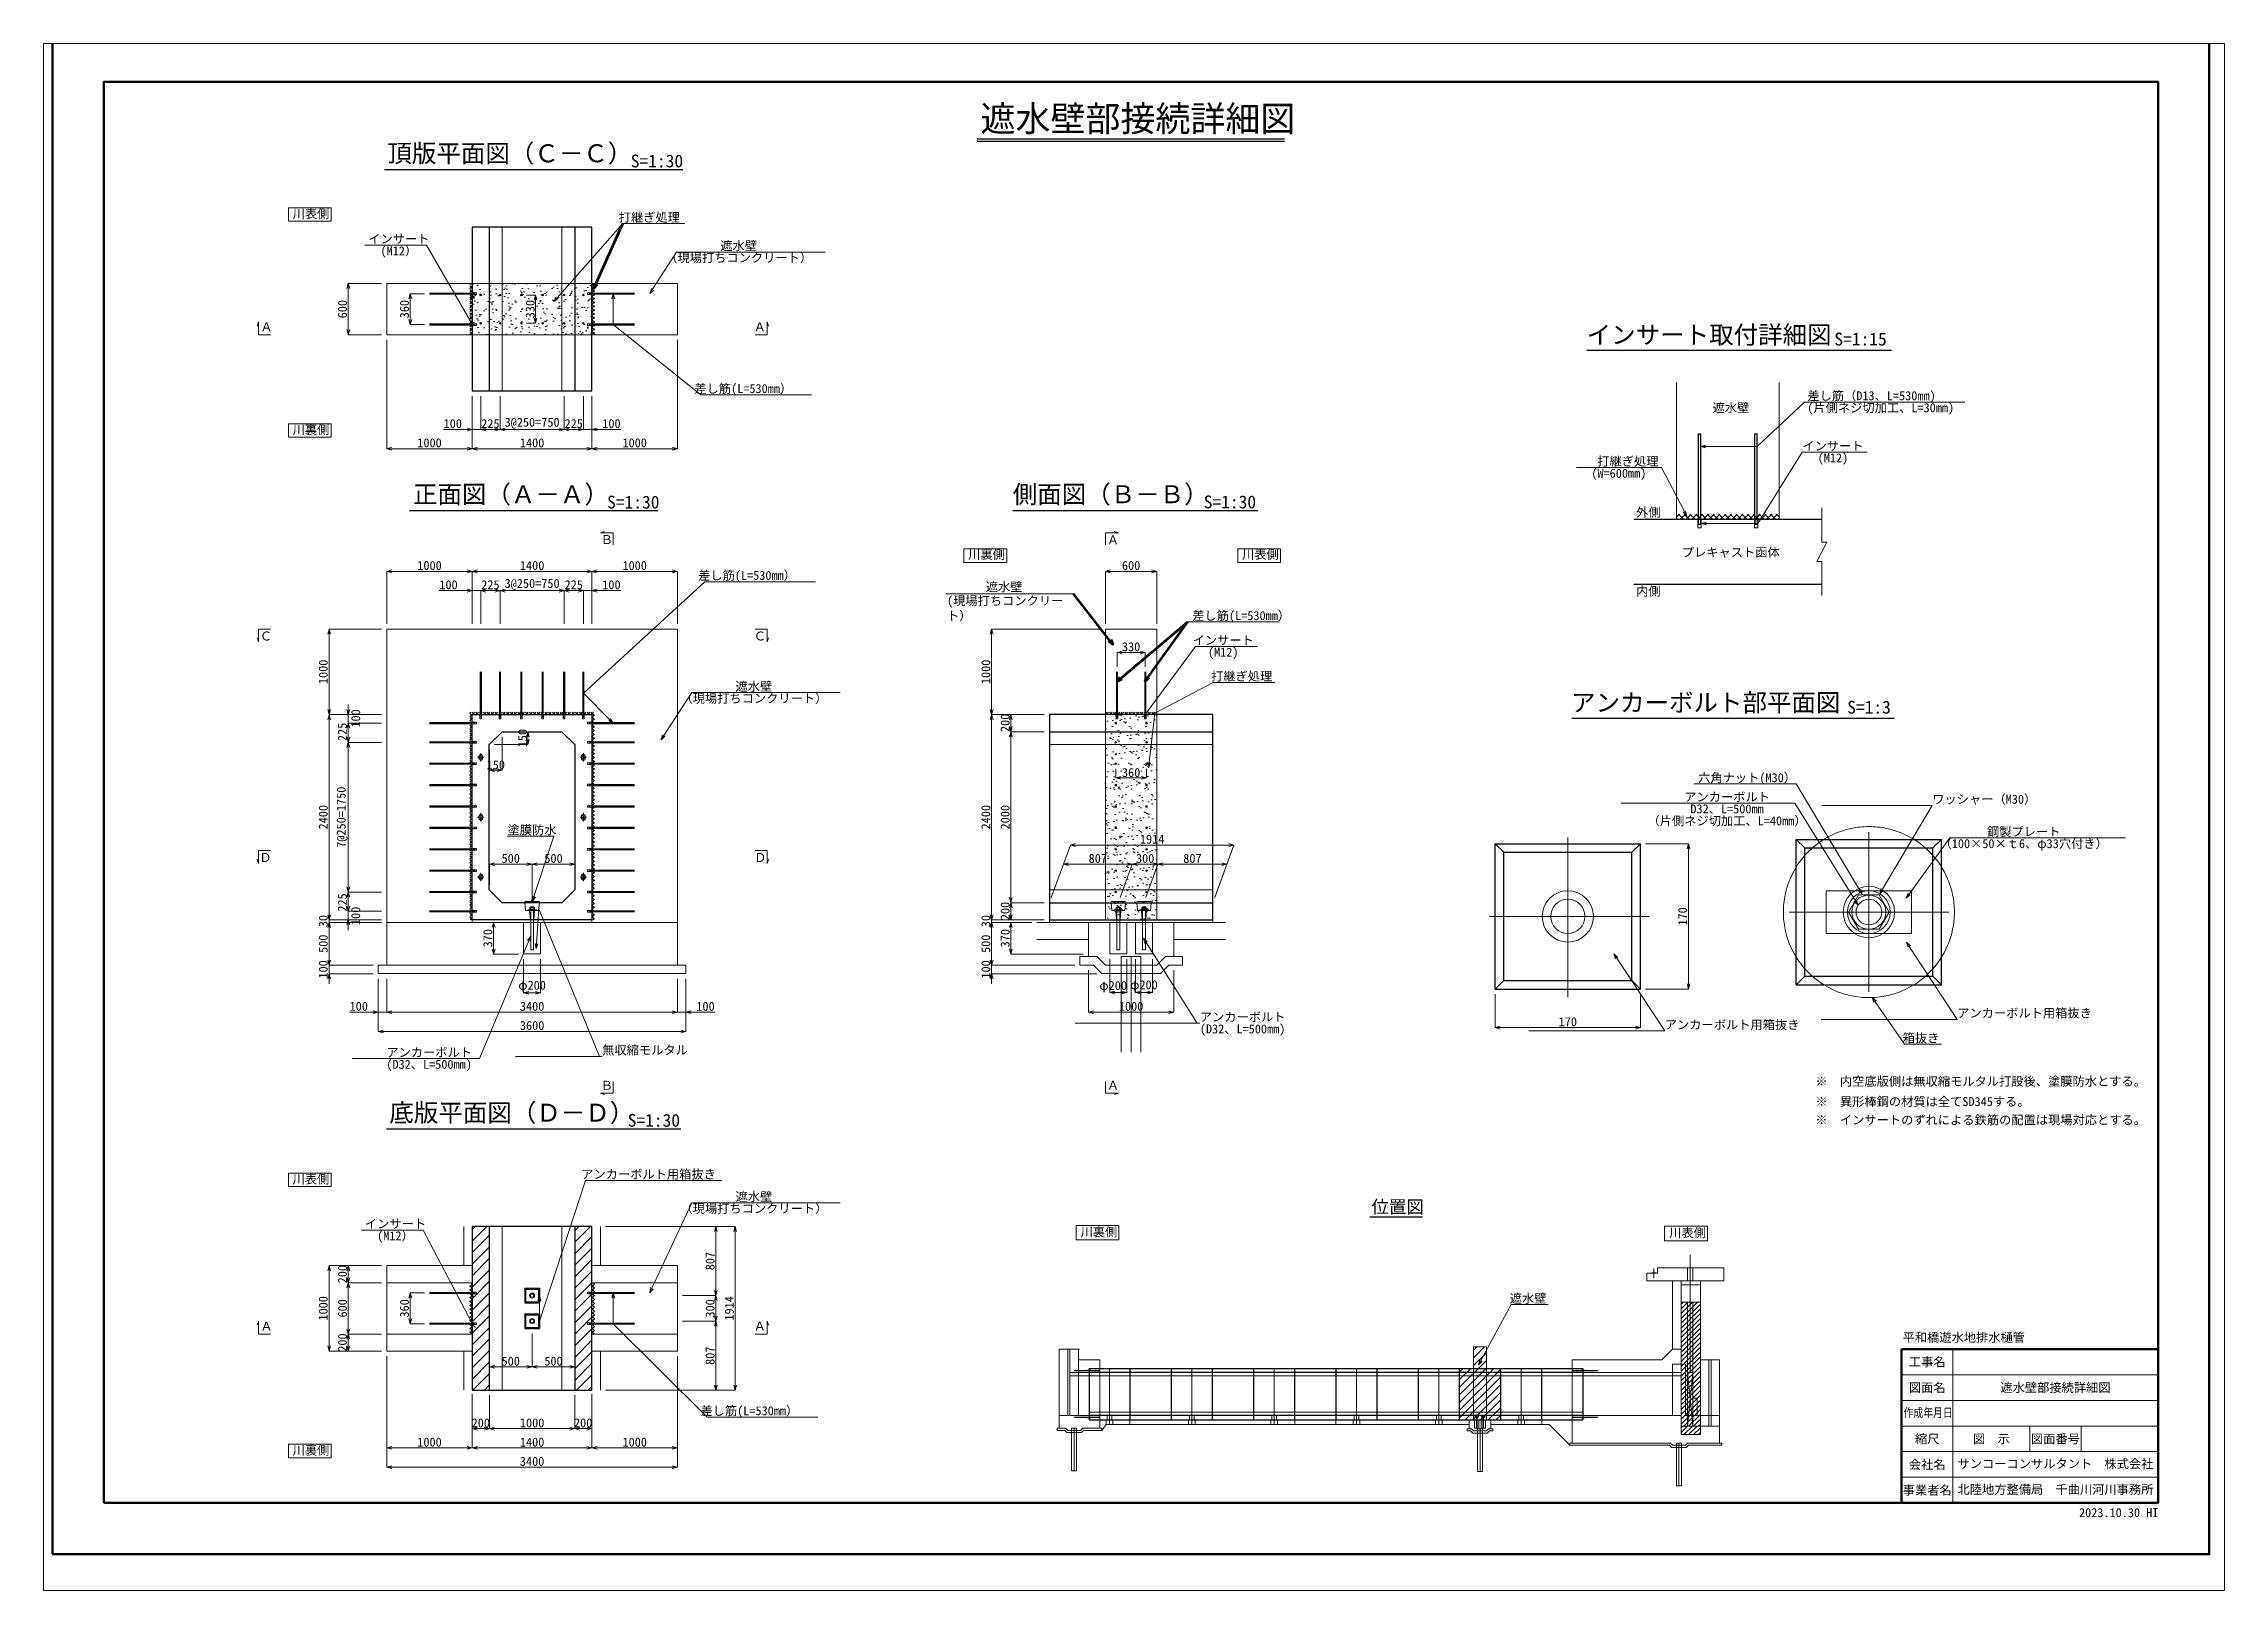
# Paper-space layout '遮水壁部接続詳細図' of a CAD drawing. Header units: millimetres. Extents: x -216 to 634, y -172 to 431.
# The model-space entities are those that its viewports show. They can reach past a viewport. Long polylines and large blocks are cut down to what shows.
import ezdxf
from ezdxf import colors
from ezdxf.entities.mleader import LeaderData, LeaderLine
from ezdxf.enums import TextEntityAlignment as Align
from ezdxf.math import Vec2, Vec3

# ---------------------------------------------------------------- set-up
doc = ezdxf.new("R2010")
doc.units = ezdxf.units.MM
doc.header["$LTSCALE"] = 30
for name, pattern in [('CENTER2', [28.575, 19.05, -3.175, 3.175, -3.175]), ('HIDDEN', [9.525, 6.35, -3.175]), ('HIDDEN2', [4.7625, 3.175, -1.5875]), ('SXF_一点短鎖線', [9.25, 6, -1.5, 0.25, -1.5])]:
    doc.linetypes.add(name, pattern=pattern)
for name, color, linetype, lineweight in [('0その他', 7, 'Continuous', 13), ('0中心線', 7, 'CENTER2', 5), ('0寸法', 7, 'Continuous', 5), ('0文字', 41, 'Continuous', 5), ('1Pca-BOX', 3, 'Continuous', 25), ('1Pca-BOX割付', 4, 'Continuous', 13), ('1アンカーボルト孔', 30, 'Continuous', 13), ('1グラウトホール', 1, 'HIDDEN2', 13), ('1シース・トランペットシース', 4, 'Continuous', 13), ('1打継ぎ処理', 8, 'Continuous', 9), ('1箱抜き・可とう切欠', 30, 'Continuous', 25), ('2均し基礎コンクリート', 140, 'Continuous', 13), ('2現場打ち・増しコン', 1, 'HIDDEN2', 13), ('2裏込充填工', 6, 'Continuous', 13), ('2遮水・可とう矢板', 43, 'Continuous', 13), ('3インサート', 32, 'Continuous', 13), ('3定着具', 150, 'Continuous', 13), ('3差し筋', 71, 'Continuous', 25), ('3機械式継手', 220, 'Continuous', 13), ('3金具', 243, 'Continuous', 13), ('4鉄筋補助', 8, 'Continuous', 5), ('D-TTL', 2, 'Continuous', 50), ('D-TTL-FRAM', 7, 'Continuous', 50), ('D-TTL-LINE', 7, 'Continuous', 13), ('D-TTL-TXT', 7, 'Continuous', 0)]:
    doc.layers.add(name, color=color, linetype=linetype, lineweight=lineweight)
doc.layers.add('0タイトル', color=7, linetype='Continuous')
doc.layers.add('D-WORK作業ﾚｲﾔ', color=9, linetype='Continuous', lineweight=9, plot=False)
doc.styles.get("Standard").update_dxf_attribs({"font": 'MS Gothic.ttf'})
doc.styles.add('寸法文字', font='MS Gothic.ttf')
doc.dimstyles.new('1／3', dxfattribs={"dimscale": 30, "dimtxt": 3.5, "dimasz": 2, "dimexe": 0, "dimexo": 2, "dimgap": 0.5, "dimtad": 1, "dimdec": 1, "dimlfac": 0.1, "dimzin": 9, "dimdsep": 46, "dimtxsty": 'Standard', "dimblk": 'OPEN30', "dimcen": 2, "dimclrd": 256, "dimclre": 256, "dimclrt": 256, "dimadec": 0, "dimazin": 0, "dimtfac": 1, "dimtdec": 1, "dimtmove": 2, "dimatfit": 3, "dimldrblk": 'OPEN30', "dimfxl": 0.5, "dimlwd": -1, "dimlwe": -1, "dimarcsym": 0})
doc.dimstyles.new('1／30', dxfattribs={"dimscale": 30, "dimtxt": 3.5, "dimasz": 2, "dimexe": 0, "dimexo": 2, "dimgap": 0.3, "dimtad": 1, "dimdec": 0, "dimzin": 1, "dimdsep": 46, "dimtxsty": '寸法文字', "dimblk": 'OPEN30', "dimcen": 2.5, "dimclrd": 256, "dimclre": 256, "dimclrt": 256, "dimadec": 0, "dimazin": 0, "dimtfac": 1, "dimtdec": 0, "dimtmove": 0, "dimatfit": 3, "dimldrblk": 'OPEN30', "dimfxl": 1, "dimlwd": -1, "dimlwe": -1, "dimarcsym": 0})
doc.dimstyles.get("Standard").update_dxf_attribs({"dimscale": 30, "dimtxt": 3.5, "dimasz": 2, "dimexe": 0, "dimexo": 2, "dimgap": 0.5, "dimtad": 1, "dimdec": 0, "dimzin": 1, "dimdsep": 46, "dimtxsty": '寸法文字', "dimblk": 'OPEN30', "dimcen": 2.5, "dimclrd": 256, "dimclre": 256, "dimclrt": 256, "dimadec": 0, "dimazin": 0, "dimtfac": 1, "dimtdec": 0, "dimtmove": 0, "dimatfit": 3, "dimldrblk": 'OPEN30', "dimfxl": 1, "dimlwd": -1, "dimlwe": -1, "dimarcsym": 0})
pattern_1 = [(135, (14280.6, -101250.602), (-22.45064, -22.45064), []), (225, (14280.6, -101250.602), (22.45064, -22.45064), [])]

psp = doc.layouts.new('遮水壁部接続詳細図')

msp = doc.modelspace()

# ---------------------------------------------------------------- texts
at = {"layer": '0タイトル', "style": '寸法文字'}
for s, height, p in [('遮水壁部接続詳細図', 300, (10856.27, 16639.71)), ('S=1:30', 150, (6765.02, 16219.73)), ('インサート取付詳細図', 210, (17946.87, 14156.94)), ('S=1:15', 150, (20844.19, 14137.03)), ('S=1:30', 150, (6488.34, 12230.24)), ('S=1:30', 150, (13467.31, 12232.28)), ('S=1:3', 150, (20994.28, 9831.6)), ('S=1:30', 150, (6728.95, 4999.92))]:
    msp.add_text(s, height=height, dxfattribs=at).set_placement(p)
for s, p in [('頂版平面図（Ｃ－Ｃ）', (5350.74, 16216.48)), ('正面図（Ａ－Ａ）', (5363.4, 12229.03)), ('側面図（Ｂ－Ｂ）', (12378.48, 12229.03)), ('アンカーボルト部平面図', (19339.56, 9793)), ('底版平面図（Ｄ－Ｄ）', (5373.42, 4996.01))]:
    msp.add_text(s, height=210, dxfattribs=at).set_placement(p, align=Align.BOTTOM_CENTER)
at = {"layer": '0タイトル'}
msp.add_text('位置図', height=150, dxfattribs=at).set_placement((15428.38, 3989.08))
at = {"layer": '0文字'}
for s, p in [('川表側', (2809.36, 15625.45)), ('Ａ', (2432.35, 14302.33)), ('Ａ', (8202.4, 14302.33)), ('遮水壁', (19419.63, 13356.81)), ('川裏側', (2809.36, 13099.71)), ('外側', (18524.41, 12134.01)), ('Ｂ', (6413.67, 11814.43)), ('川裏側', (10711.41, 11641.19)), ('Ａ', (12334.38, 11812.3)), ('川表側', (13915.29, 11641.19)), ('プレキャスト函体', (19058.97, 11665.81)), ('内側', (18524.41, 11210.99)), ('Ｃ', (2425.62, 10686.72)), ('Ｃ', (8203.27, 10686.72)), ('Ｄ', (2420.29, 8096.72)), ('Ｄ', (8208.07, 8096.72)), ('Ｂ', (6413.67, 5431.99)), ('Ａ', (12334.38, 5431.99)), ('川表側', (2809.36, 4335.19)), ('川裏側', (12026.84, 3717.15)), ('川表側', (18911.76, 3707.71)), ('Ａ', (2432.35, 2615.96)), ('Ａ', (8202.4, 2615.96)), ('川裏側', (2809.36, 1163.98))]:
    msp.add_text(s, height=105, dxfattribs=at).set_placement(p)
at = {"layer": '0文字', "char_height": 105, "attachment_point": 1, "style": '寸法文字'}
for s, insert, width in [('遮水壁', (10916.86, 11367.03), 681.6472), ('(現場打ちコンクリート）', (10464.24, 11204.22), 1471.3058)]:
    msp.add_mtext(s, dxfattribs=dict(at, insert=insert, width=width))
at = {"layer": '0文字', "insert": (13333.06, 11030.25), "char_height": 105, "attachment_point": 1, "line_spacing_factor": 0.8, "style": '寸法文字'}
msp.add_mtext('差し筋(L=530mm）', dxfattribs=at)
at = {"layer": '0文字', "char_height": 105, "attachment_point": 7, "style": '寸法文字'}
for s, insert in [('塗膜防水', (5322.9, 8407.23)), ('※\u3000異形棒鋼の材質は全てSD345する。', (20621.98, 5229.6)), ('※\u3000内空底版側は無収縮モルタル打設後、塗膜防水とする。', (20622.34, 5467.42)), ('※\u3000インサートのずれによる鉄筋の配置は現場対応とする。', (20621.98, 5015.02))]:
    msp.add_mtext(s, dxfattribs=dict(at, insert=insert))
at = {"layer": 'D-TTL-TXT', "style": '寸法文字'}
msp.add_text('平和橋遊水地排水樋管', height=105, dxfattribs=at).set_placement((21641.91, 2452.68), align=Align.BOTTOM_LEFT)
for s, p in [('工事名', (21930, 2250)), ('図面名', (21930, 1950)), ('遮水壁部接続詳細図', (23430, 1950)), ('縮尺', (21930, 1350)), ('図\u3000示', (22680, 1350)), ('図面番号', (23430, 1350)), ('会社名', (21930, 1050)), ('事業者名', (21930, 750))]:
    msp.add_text(s, height=105, dxfattribs=at).set_placement(p, align=Align.MIDDLE_CENTER)
at = {"layer": 'D-TTL-TXT', "style": '寸法文字', "width": 0.84179}
msp.add_text('作成年月日', height=105, dxfattribs=at).set_placement((21654.19, 1604.05), (22228.49, 1604.05), align=Align.FIT)
at = {"layer": 'D-TTL-TXT', "color": 7, "style": '寸法文字'}
for s, p in [('サンコーコンサルタント\u3000株式会社', (23430, 1058.59)), ('北陸地方整備局  千曲川河川事務所', (23430, 758.59))]:
    msp.add_text(s, height=105, dxfattribs=at).set_placement(p, align=Align.MIDDLE_CENTER)
at = {"layer": 'Defpoints', "style": '寸法文字'}
msp.add_text('2023.10.30 HI', height=105, dxfattribs=at).set_placement((24634.52, 434.39), align=Align.RIGHT)

# ---------------------------------------------------------------- blocks, each defined once
blk = doc.blocks.new('_Open30')
at = {"color": 0, "linetype": 'ByBlock', "lineweight": -2}
for p, q in [((-1, 0.27), (0, 0)), ((0, 0), (-1, -0.27)), ((0, 0), (-1, 0))]:
    blk.add_line(p, q, dxfattribs=at)
blk = doc.blocks.new('アンカーボルト箱抜_平面')
at = {"layer": '1アンカーボルト孔'}
for radius in [30, 20]:
    blk.add_circle((0, 0), radius, dxfattribs=at)
at = {"layer": '1箱抜き・可とう切欠'}
for p, q in [((-85, -85), (-85, 85)), ((-85, 85), (85, 85)), ((-75, 75), (-85, 85)), ((75, 75), (85, 85)), ((85, -85), (85, 85)), ((-75, -75), (-75, 75)), ((-75, 75), (75, 75)), ((75, -75), (75, 75)), ((-75, -75), (-85, -85)), ((-75, -75), (75, -75)), ((75, -75), (85, -85)), ((-85, -85), (85, -85))]:
    blk.add_line(p, q, dxfattribs=at)
blk = doc.blocks.new('*D3')
at = {"layer": '0寸法', "transparency": 16777216}
for p, q in [((18636, 8310), (19137, 8310)), ((19137, 8250), (19137, 6670)), ((18636, 6610), (19137, 6610))]:
    blk.add_line(p, q, dxfattribs=at)
at = {"layer": 'Defpoints', "color": 0, "transparency": 16777216}
for p in [(18576, 8310), (18576, 6610), (19137, 6610)]:
    blk.add_point(p, dxfattribs=at)
at = {"layer": '0寸法', "transparency": 16777216, "xscale": 60, "yscale": 60, "zscale": 60}
for p, rotation in [((19137, 8310), 90), ((19137, 6610), 270)]:
    blk.add_blockref('_Open30', p, dxfattribs=dict(at, rotation=rotation))
at = {"layer": '0寸法', "transparency": 16777216, "insert": (19070, 7460), "char_height": 105, "attachment_point": 5, "rotation": 90, "style": '寸法文字'}
blk.add_mtext('170', dxfattribs=at)
blk = doc.blocks.new('*D4')
at = {"layer": '0寸法', "transparency": 16777216}
for p, q in [((16876, 6550), (16876, 6159)), ((18576, 6550), (18576, 6159)), ((16936, 6159), (18516, 6159))]:
    blk.add_line(p, q, dxfattribs=at)
at = {"layer": 'Defpoints', "color": 0, "transparency": 16777216}
for p in [(16876, 6610), (18576, 6610), (18576, 6159)]:
    blk.add_point(p, dxfattribs=at)
at = {"layer": '0寸法', "transparency": 16777216, "xscale": 60, "yscale": 60, "zscale": 60, "rotation": 180}
blk.add_blockref('_Open30', (16876, 6159), dxfattribs=at)
at = {"layer": '0寸法', "transparency": 16777216, "xscale": 60, "yscale": 60, "zscale": 60}
blk.add_blockref('_Open30', (18576, 6159), dxfattribs=at)
at = {"layer": '0寸法', "transparency": 16777216, "insert": (17726, 6227), "char_height": 105, "attachment_point": 5, "style": '寸法文字'}
blk.add_mtext('170', dxfattribs=at)
blk = doc.blocks.new('*D7')
at = {"layer": '0寸法', "transparency": 16777216}
for p, q in [((5171, 9470), (5561, 9470)), ((5321, 9620), (5561, 9620)), ((5561, 9530), (5561, 9560))]:
    blk.add_line(p, q, dxfattribs=at)
at = {"layer": 'Defpoints', "color": 0, "transparency": 16777216}
for p in [(5111, 9470), (5261, 9620), (5561, 9620)]:
    blk.add_point(p, dxfattribs=at)
at = {"layer": '0寸法', "transparency": 16777216, "xscale": 60, "yscale": 60, "zscale": 60}
for p, rotation in [((5561, 9620), 90), ((5561, 9470), 270)]:
    blk.add_blockref('_Open30', p, dxfattribs=dict(at, rotation=rotation))
at = {"layer": '0寸法', "transparency": 16777216, "insert": (5499, 9545), "char_height": 105, "attachment_point": 5, "rotation": 90, "style": '寸法文字'}
blk.add_mtext('150', dxfattribs=at)
blk = doc.blocks.new('*D8')
at = {"layer": '0寸法', "transparency": 16777216}
for p, q in [((5261, 9560), (5261, 9170)), ((5111, 9410), (5111, 9170)), ((5171, 9170), (5201, 9170))]:
    blk.add_line(p, q, dxfattribs=at)
at = {"layer": 'Defpoints', "color": 0, "transparency": 16777216}
for p in [(5111, 9470), (5261, 9620), (5261, 9170)]:
    blk.add_point(p, dxfattribs=at)
at = {"layer": '0寸法', "transparency": 16777216, "xscale": 60, "yscale": 60, "zscale": 60, "rotation": 180}
blk.add_blockref('_Open30', (5111, 9170), dxfattribs=at)
at = {"layer": '0寸法', "transparency": 16777216, "xscale": 60, "yscale": 60, "zscale": 60}
blk.add_blockref('_Open30', (5261, 9170), dxfattribs=at)
at = {"layer": '0寸法', "transparency": 16777216, "insert": (5186, 9232), "char_height": 105, "attachment_point": 5, "style": '寸法文字'}
blk.add_mtext('150', dxfattribs=at)
blk = doc.blocks.new('A$C357E2984')
at = {"layer": '3インサート'}
for p, q in [((-50, 9.5), (0, 9.5)), ((-50, -9.5), (-50, 9.5)), ((-30, 6.5), (0, 6.5)), ((-30, -6.5), (-30, 6.5)), ((0, 9.5), (0, -9.5)), ((0, -9.5), (-50, -9.5)), ((0, -6.5), (-30, -6.5))]:
    blk.add_line(p, q, dxfattribs=at)
blk = doc.blocks.new('*D9')
at = {"layer": '0寸法', "transparency": 16777216}
for p, q in [((5451, 7390), (5161, 7390)), ((5161, 7080), (5161, 7330)), ((5451, 7020), (5161, 7020))]:
    blk.add_line(p, q, dxfattribs=at)
at = {"layer": 'Defpoints', "color": 0, "transparency": 16777216}
for p in [(5161, 7390), (5511, 7390), (5511, 7020)]:
    blk.add_point(p, dxfattribs=at)
at = {"layer": '0寸法', "transparency": 16777216, "xscale": 60, "yscale": 60, "zscale": 60}
for p, rotation in [((5161, 7390), 90), ((5161, 7020), 270)]:
    blk.add_blockref('_Open30', p, dxfattribs=dict(at, rotation=rotation))
at = {"layer": '0寸法', "transparency": 16777216, "insert": (5093, 7205), "char_height": 105, "attachment_point": 5, "rotation": 90, "style": '寸法文字'}
blk.add_mtext('370', dxfattribs=at)
blk = doc.blocks.new('*D10')
at = {"layer": '0寸法', "transparency": 16777216}
for p, q in [((5511, 6960), (5511, 6565)), ((5711, 6960), (5711, 6565)), ((5571, 6565), (5651, 6565))]:
    blk.add_line(p, q, dxfattribs=at)
at = {"layer": 'Defpoints', "color": 0, "transparency": 16777216}
for p in [(5511, 7020), (5711, 7020), (5711, 6565)]:
    blk.add_point(p, dxfattribs=at)
at = {"layer": '0寸法', "transparency": 16777216, "xscale": 60, "yscale": 60, "zscale": 60, "rotation": 180}
blk.add_blockref('_Open30', (5511, 6565), dxfattribs=at)
at = {"layer": '0寸法', "transparency": 16777216, "xscale": 60, "yscale": 60, "zscale": 60}
blk.add_blockref('_Open30', (5711, 6565), dxfattribs=at)
at = {"layer": '0寸法', "transparency": 16777216, "insert": (5611, 6641), "char_height": 105, "attachment_point": 5, "style": '寸法文字'}
blk.add_mtext('φ200', dxfattribs=at)
blk = doc.blocks.new('*D11')
at = {"layer": '0寸法', "transparency": 16777216}
for p, q in [((5111, 7830), (5111, 8070)), ((5171, 8070), (5551, 8070)), ((5611, 7680), (5611, 8070))]:
    blk.add_line(p, q, dxfattribs=at)
at = {"layer": 'Defpoints', "color": 0, "transparency": 16777216}
for p in [(5611, 8070), (5111, 7770), (5611, 7620)]:
    blk.add_point(p, dxfattribs=at)
at = {"layer": '0寸法', "transparency": 16777216, "xscale": 60, "yscale": 60, "zscale": 60, "rotation": 180}
blk.add_blockref('_Open30', (5111, 8070), dxfattribs=at)
at = {"layer": '0寸法', "transparency": 16777216, "xscale": 60, "yscale": 60, "zscale": 60}
blk.add_blockref('_Open30', (5611, 8070), dxfattribs=at)
at = {"layer": '0寸法', "transparency": 16777216, "insert": (5361, 8138), "char_height": 105, "attachment_point": 5, "style": '寸法文字'}
blk.add_mtext('500', dxfattribs=at)
blk = doc.blocks.new('*D12')
at = {"layer": '0寸法', "transparency": 16777216}
for p, q in [((5611, 7680), (5611, 8070)), ((5671, 8070), (6051, 8070)), ((6111, 7830), (6111, 8070))]:
    blk.add_line(p, q, dxfattribs=at)
at = {"layer": 'Defpoints', "color": 0, "transparency": 16777216}
for p in [(6111, 8070), (6111, 7770), (5611, 7620)]:
    blk.add_point(p, dxfattribs=at)
at = {"layer": '0寸法', "transparency": 16777216, "xscale": 60, "yscale": 60, "zscale": 60, "rotation": 180}
blk.add_blockref('_Open30', (5611, 8070), dxfattribs=at)
at = {"layer": '0寸法', "transparency": 16777216, "xscale": 60, "yscale": 60, "zscale": 60}
blk.add_blockref('_Open30', (6111, 8070), dxfattribs=at)
at = {"layer": '0寸法', "transparency": 16777216, "insert": (5861, 8138), "char_height": 105, "attachment_point": 5, "style": '寸法文字'}
blk.add_mtext('500', dxfattribs=at)
blk = doc.blocks.new('*D13')
at = {"layer": '0寸法', "transparency": 16777216}
for p, q in [((4911, 10880), (4911, 11495)), ((4971, 11495), (6251, 11495)), ((6311, 10880), (6311, 11495))]:
    blk.add_line(p, q, dxfattribs=at)
at = {"layer": 'Defpoints', "color": 0, "transparency": 16777216}
for p in [(6311, 11495), (4911, 10820), (6311, 10820)]:
    blk.add_point(p, dxfattribs=at)
at = {"layer": '0寸法', "transparency": 16777216, "xscale": 60, "yscale": 60, "zscale": 60, "rotation": 180}
blk.add_blockref('_Open30', (4911, 11495), dxfattribs=at)
at = {"layer": '0寸法', "transparency": 16777216, "xscale": 60, "yscale": 60, "zscale": 60}
blk.add_blockref('_Open30', (6311, 11495), dxfattribs=at)
at = {"layer": '0寸法', "transparency": 16777216, "insert": (5611, 11563), "char_height": 105, "attachment_point": 5, "style": '寸法文字'}
blk.add_mtext('1400', dxfattribs=at)
blk = doc.blocks.new('*D14')
at = {"layer": '0寸法', "transparency": 16777216}
for p, q in [((5236, 10880), (5236, 11270)), ((5296, 11270), (5926, 11270)), ((5986, 10880), (5986, 11270))]:
    blk.add_line(p, q, dxfattribs=at)
at = {"layer": 'Defpoints', "color": 0, "transparency": 16777216}
for p in [(5986, 11270), (5236, 10820), (5986, 10820)]:
    blk.add_point(p, dxfattribs=at)
at = {"layer": '0寸法', "transparency": 16777216, "xscale": 60, "yscale": 60, "zscale": 60, "rotation": 180}
blk.add_blockref('_Open30', (5236, 11270), dxfattribs=at)
at = {"layer": '0寸法', "transparency": 16777216, "xscale": 60, "yscale": 60, "zscale": 60}
blk.add_blockref('_Open30', (5986, 11270), dxfattribs=at)
at = {"layer": '0寸法', "transparency": 16777216, "insert": (5611, 11343), "char_height": 105, "attachment_point": 5, "style": '寸法文字'}
blk.add_mtext('3@250=750', dxfattribs=at)
blk = doc.blocks.new('*D15')
at = {"layer": '0寸法', "transparency": 16777216}
for p, q in [((3911, 10880), (3911, 11495)), ((4851, 11495), (3971, 11495)), ((4911, 10880), (4911, 11495))]:
    blk.add_line(p, q, dxfattribs=at)
at = {"layer": 'Defpoints', "color": 0, "transparency": 16777216}
for p in [(3911, 11495), (3911, 10820), (4911, 10820)]:
    blk.add_point(p, dxfattribs=at)
at = {"layer": '0寸法', "transparency": 16777216, "xscale": 60, "yscale": 60, "zscale": 60, "rotation": 180}
blk.add_blockref('_Open30', (3911, 11495), dxfattribs=at)
at = {"layer": '0寸法', "transparency": 16777216, "xscale": 60, "yscale": 60, "zscale": 60}
blk.add_blockref('_Open30', (4911, 11495), dxfattribs=at)
at = {"layer": '0寸法', "transparency": 16777216, "insert": (4411, 11563), "char_height": 105, "attachment_point": 5, "style": '寸法文字'}
blk.add_mtext('1000', dxfattribs=at)
blk = doc.blocks.new('*D16')
at = {"layer": '0寸法', "transparency": 16777216}
for p, q in [((4851, 11270), (4525, 11270)), ((4911, 10880), (4911, 11270)), ((5011, 11270), (4911, 11270)), ((5011, 10880), (5011, 11270)), ((5071, 11270), (5131, 11270))]:
    blk.add_line(p, q, dxfattribs=at)
at = {"layer": 'Defpoints', "color": 0, "transparency": 16777216}
for p in [(4911, 11270), (4911, 10820), (5011, 10820)]:
    blk.add_point(p, dxfattribs=at)
at = {"layer": '0寸法', "transparency": 16777216, "xscale": 60, "yscale": 60, "zscale": 60}
blk.add_blockref('_Open30', (4911, 11270), dxfattribs=at)
at = {"layer": '0寸法', "transparency": 16777216, "xscale": 60, "yscale": 60, "zscale": 60, "rotation": 180}
blk.add_blockref('_Open30', (5011, 11270), dxfattribs=at)
at = {"layer": '0寸法', "transparency": 16777216, "insert": (4633, 11338), "char_height": 105, "attachment_point": 5, "style": '寸法文字'}
blk.add_mtext('100', dxfattribs=at)
blk = doc.blocks.new('*D17')
at = {"layer": '0寸法', "transparency": 16777216}
for p, q in [((6151, 11270), (6091, 11270)), ((6211, 10880), (6211, 11270)), ((6211, 11270), (6311, 11270)), ((6311, 10880), (6311, 11270)), ((6371, 11270), (6647, 11270))]:
    blk.add_line(p, q, dxfattribs=at)
at = {"layer": 'Defpoints', "color": 0, "transparency": 16777216}
for p in [(6311, 11270), (6211, 10820), (6311, 10820)]:
    blk.add_point(p, dxfattribs=at)
at = {"layer": '0寸法', "transparency": 16777216, "xscale": 60, "yscale": 60, "zscale": 60}
blk.add_blockref('_Open30', (6211, 11270), dxfattribs=at)
at = {"layer": '0寸法', "transparency": 16777216, "xscale": 60, "yscale": 60, "zscale": 60, "rotation": 180}
blk.add_blockref('_Open30', (6311, 11270), dxfattribs=at)
at = {"layer": '0寸法', "transparency": 16777216, "insert": (6539, 11338), "char_height": 105, "attachment_point": 5, "style": '寸法文字'}
blk.add_mtext('100', dxfattribs=at)
blk = doc.blocks.new('*D18')
at = {"layer": '0寸法', "transparency": 16777216}
for p, q in [((6311, 10880), (6311, 11495)), ((6371, 11495), (7251, 11495)), ((7311, 10880), (7311, 11495))]:
    blk.add_line(p, q, dxfattribs=at)
at = {"layer": 'Defpoints', "color": 0, "transparency": 16777216}
for p in [(7311, 11495), (6311, 10820), (7311, 10820)]:
    blk.add_point(p, dxfattribs=at)
at = {"layer": '0寸法', "transparency": 16777216, "xscale": 60, "yscale": 60, "zscale": 60, "rotation": 180}
blk.add_blockref('_Open30', (6311, 11495), dxfattribs=at)
at = {"layer": '0寸法', "transparency": 16777216, "xscale": 60, "yscale": 60, "zscale": 60}
blk.add_blockref('_Open30', (7311, 11495), dxfattribs=at)
at = {"layer": '0寸法', "transparency": 16777216, "insert": (6811, 11563), "char_height": 105, "attachment_point": 5, "style": '寸法文字'}
blk.add_mtext('1000', dxfattribs=at)
blk = doc.blocks.new('*D19')
at = {"layer": '0寸法', "transparency": 16777216}
for p, q in [((5011, 10880), (5011, 11270)), ((5071, 11270), (5176, 11270)), ((5236, 10880), (5236, 11270))]:
    blk.add_line(p, q, dxfattribs=at)
at = {"layer": 'Defpoints', "color": 0, "transparency": 16777216}
for p in [(5236, 11270), (5011, 10820), (5236, 10820)]:
    blk.add_point(p, dxfattribs=at)
at = {"layer": '0寸法', "transparency": 16777216, "xscale": 60, "yscale": 60, "zscale": 60, "rotation": 180}
blk.add_blockref('_Open30', (5011, 11270), dxfattribs=at)
at = {"layer": '0寸法', "transparency": 16777216, "xscale": 60, "yscale": 60, "zscale": 60}
blk.add_blockref('_Open30', (5236, 11270), dxfattribs=at)
at = {"layer": '0寸法', "transparency": 16777216, "insert": (5123, 11338), "char_height": 105, "attachment_point": 5, "style": '寸法文字'}
blk.add_mtext('225', dxfattribs=at)
blk = doc.blocks.new('*D20')
at = {"layer": '0寸法', "transparency": 16777216}
for p, q in [((5986, 10880), (5986, 11270)), ((6151, 11270), (6046, 11270)), ((6211, 10880), (6211, 11270))]:
    blk.add_line(p, q, dxfattribs=at)
at = {"layer": 'Defpoints', "color": 0, "transparency": 16777216}
for p in [(5986, 11270), (5986, 10820), (6211, 10820)]:
    blk.add_point(p, dxfattribs=at)
at = {"layer": '0寸法', "transparency": 16777216, "xscale": 60, "yscale": 60, "zscale": 60, "rotation": 180}
blk.add_blockref('_Open30', (5986, 11270), dxfattribs=at)
at = {"layer": '0寸法', "transparency": 16777216, "xscale": 60, "yscale": 60, "zscale": 60}
blk.add_blockref('_Open30', (6211, 11270), dxfattribs=at)
at = {"layer": '0寸法', "transparency": 16777216, "insert": (6098, 11338), "char_height": 105, "attachment_point": 5, "style": '寸法文字'}
blk.add_mtext('225', dxfattribs=at)
blk = doc.blocks.new('*D21')
at = {"layer": '0寸法', "transparency": 16777216}
for p, q in [((3851, 9820), (3236, 9820)), ((3236, 7480), (3236, 9760)), ((3851, 7420), (3236, 7420))]:
    blk.add_line(p, q, dxfattribs=at)
at = {"layer": 'Defpoints', "color": 0, "transparency": 16777216}
for p in [(3236, 9820), (3911, 9820), (3911, 7420)]:
    blk.add_point(p, dxfattribs=at)
at = {"layer": '0寸法', "transparency": 16777216, "xscale": 60, "yscale": 60, "zscale": 60}
for p, rotation in [((3236, 9820), 90), ((3236, 7420), 270)]:
    blk.add_blockref('_Open30', p, dxfattribs=dict(at, rotation=rotation))
at = {"layer": '0寸法', "transparency": 16777216, "insert": (3168, 8620), "char_height": 105, "attachment_point": 5, "rotation": 90, "style": '寸法文字'}
blk.add_mtext('2400', dxfattribs=at)
blk = doc.blocks.new('*D22')
at = {"layer": '0寸法', "transparency": 16777216}
for p, q in [((3236, 7480), (3236, 7540)), ((3851, 7420), (3236, 7420)), ((3236, 7420), (3236, 7390)), ((3851, 7390), (3236, 7390)), ((3236, 7330), (3236, 7270))]:
    blk.add_line(p, q, dxfattribs=at)
at = {"layer": 'Defpoints', "color": 0, "transparency": 16777216}
for p in [(3911, 7420), (3236, 7390), (3911, 7390)]:
    blk.add_point(p, dxfattribs=at)
at = {"layer": '0寸法', "transparency": 16777216, "xscale": 60, "yscale": 60, "zscale": 60}
for p, rotation in [((3236, 7420), 270), ((3236, 7390), 90)]:
    blk.add_blockref('_Open30', p, dxfattribs=dict(at, rotation=rotation))
at = {"layer": '0寸法', "transparency": 16777216, "insert": (3168, 7405), "char_height": 105, "attachment_point": 5, "rotation": 90, "style": '寸法文字'}
blk.add_mtext('30', dxfattribs=at)
blk = doc.blocks.new('*D23')
at = {"layer": '0寸法', "transparency": 16777216}
for p, q in [((3851, 7390), (3236, 7390)), ((3236, 7330), (3236, 6950)), ((3751, 6890), (3236, 6890))]:
    blk.add_line(p, q, dxfattribs=at)
at = {"layer": 'Defpoints', "color": 0, "transparency": 16777216}
for p in [(3911, 7390), (3236, 6890), (3811, 6890)]:
    blk.add_point(p, dxfattribs=at)
at = {"layer": '0寸法', "transparency": 16777216, "xscale": 60, "yscale": 60, "zscale": 60}
for p, rotation in [((3236, 7390), 90), ((3236, 6890), 270)]:
    blk.add_blockref('_Open30', p, dxfattribs=dict(at, rotation=rotation))
at = {"layer": '0寸法', "transparency": 16777216, "insert": (3168, 7140), "char_height": 105, "attachment_point": 5, "rotation": 90, "style": '寸法文字'}
blk.add_mtext('500', dxfattribs=at)
blk = doc.blocks.new('*D24')
at = {"layer": '0寸法', "transparency": 16777216}
for p, q in [((3236, 6950), (3236, 7010)), ((3751, 6890), (3236, 6890)), ((3236, 6890), (3236, 6790)), ((3751, 6790), (3236, 6790)), ((3236, 6730), (3236, 6670))]:
    blk.add_line(p, q, dxfattribs=at)
at = {"layer": 'Defpoints', "color": 0, "transparency": 16777216}
for p in [(3811, 6890), (3236, 6790), (3811, 6790)]:
    blk.add_point(p, dxfattribs=at)
at = {"layer": '0寸法', "transparency": 16777216, "xscale": 60, "yscale": 60, "zscale": 60}
for p, rotation in [((3236, 6890), 270), ((3236, 6790), 90)]:
    blk.add_blockref('_Open30', p, dxfattribs=dict(at, rotation=rotation))
at = {"layer": '0寸法', "transparency": 16777216, "insert": (3168, 6840), "char_height": 105, "attachment_point": 5, "rotation": 90, "style": '寸法文字'}
blk.add_mtext('100', dxfattribs=at)
blk = doc.blocks.new('*D25')
at = {"layer": '0寸法', "transparency": 16777216}
for p, q in [((3851, 7745), (3461, 7745)), ((3461, 7685), (3461, 7580)), ((3851, 7520), (3461, 7520))]:
    blk.add_line(p, q, dxfattribs=at)
at = {"layer": 'Defpoints', "color": 0, "transparency": 16777216}
for p in [(3911, 7745), (3461, 7520), (3911, 7520)]:
    blk.add_point(p, dxfattribs=at)
at = {"layer": '0寸法', "transparency": 16777216, "xscale": 60, "yscale": 60, "zscale": 60}
for p, rotation in [((3461, 7745), 90), ((3461, 7520), 270)]:
    blk.add_blockref('_Open30', p, dxfattribs=dict(at, rotation=rotation))
at = {"layer": '0寸法', "transparency": 16777216, "insert": (3392, 7623), "char_height": 105, "attachment_point": 5, "rotation": 90, "style": '寸法文字'}
blk.add_mtext('225', dxfattribs=at)
blk = doc.blocks.new('*D26')
at = {"layer": '0寸法', "transparency": 16777216}
for p, q in [((3461, 7580), (3461, 7640)), ((3851, 7520), (3461, 7520)), ((3461, 7520), (3461, 7420)), ((3851, 7420), (3461, 7420)), ((3461, 7360), (3461, 7300))]:
    blk.add_line(p, q, dxfattribs=at)
at = {"layer": 'Defpoints', "color": 0, "transparency": 16777216}
for p in [(3461, 7420), (3911, 7520), (3911, 7420)]:
    blk.add_point(p, dxfattribs=at)
at = {"layer": '0寸法', "transparency": 16777216, "xscale": 60, "yscale": 60, "zscale": 60}
for p, rotation in [((3461, 7520), 270), ((3461, 7420), 90)]:
    blk.add_blockref('_Open30', p, dxfattribs=dict(at, rotation=rotation))
at = {"layer": '0寸法', "transparency": 16777216, "insert": (3548, 7466), "char_height": 105, "attachment_point": 5, "rotation": 90, "style": '寸法文字'}
blk.add_mtext('100', dxfattribs=at)
blk = doc.blocks.new('*D27')
at = {"layer": '0寸法', "transparency": 16777216}
for p, q in [((3851, 9495), (3461, 9495)), ((3461, 9435), (3461, 7805)), ((3851, 7745), (3461, 7745))]:
    blk.add_line(p, q, dxfattribs=at)
at = {"layer": 'Defpoints', "color": 0, "transparency": 16777216}
for p in [(3911, 9495), (3461, 7745), (3911, 7745)]:
    blk.add_point(p, dxfattribs=at)
at = {"layer": '0寸法', "transparency": 16777216, "xscale": 60, "yscale": 60, "zscale": 60}
for p, rotation in [((3461, 9495), 90), ((3461, 7745), 270)]:
    blk.add_blockref('_Open30', p, dxfattribs=dict(at, rotation=rotation))
at = {"layer": '0寸法', "transparency": 16777216, "insert": (3388, 8620), "char_height": 105, "attachment_point": 5, "rotation": 90, "style": '寸法文字'}
blk.add_mtext('7@250=1750', dxfattribs=at)
blk = doc.blocks.new('*D28')
at = {"layer": '0寸法', "transparency": 16777216}
for p, q in [((3851, 9720), (3461, 9720)), ((3461, 9555), (3461, 9660)), ((3851, 9495), (3461, 9495))]:
    blk.add_line(p, q, dxfattribs=at)
at = {"layer": 'Defpoints', "color": 0, "transparency": 16777216}
for p in [(3461, 9720), (3911, 9720), (3911, 9495)]:
    blk.add_point(p, dxfattribs=at)
at = {"layer": '0寸法', "transparency": 16777216, "xscale": 60, "yscale": 60, "zscale": 60}
for p, rotation in [((3461, 9720), 90), ((3461, 9495), 270)]:
    blk.add_blockref('_Open30', p, dxfattribs=dict(at, rotation=rotation))
at = {"layer": '0寸法', "transparency": 16777216, "insert": (3392, 9618), "char_height": 105, "attachment_point": 5, "rotation": 90, "style": '寸法文字'}
blk.add_mtext('225', dxfattribs=at)
blk = doc.blocks.new('*D29')
at = {"layer": '0寸法', "transparency": 16777216}
for p, q in [((3461, 9880), (3461, 9940)), ((3851, 9820), (3461, 9820)), ((3461, 9720), (3461, 9820)), ((3851, 9720), (3461, 9720)), ((3461, 9660), (3461, 9600))]:
    blk.add_line(p, q, dxfattribs=at)
at = {"layer": 'Defpoints', "color": 0, "transparency": 16777216}
for p in [(3461, 9820), (3911, 9820), (3911, 9720)]:
    blk.add_point(p, dxfattribs=at)
at = {"layer": '0寸法', "transparency": 16777216, "xscale": 60, "yscale": 60, "zscale": 60}
for p, rotation in [((3461, 9820), 270), ((3461, 9720), 90)]:
    blk.add_blockref('_Open30', p, dxfattribs=dict(at, rotation=rotation))
at = {"layer": '0寸法', "transparency": 16777216, "insert": (3548, 9775), "char_height": 105, "attachment_point": 5, "rotation": 90, "style": '寸法文字'}
blk.add_mtext('100', dxfattribs=at)
blk = doc.blocks.new('*D30')
at = {"layer": '0寸法', "transparency": 16777216}
for p, q in [((3851, 10820), (3236, 10820)), ((3236, 9880), (3236, 10760)), ((3851, 9820), (3236, 9820))]:
    blk.add_line(p, q, dxfattribs=at)
at = {"layer": 'Defpoints', "color": 0, "transparency": 16777216}
for p in [(3236, 10820), (3911, 10820), (3911, 9820)]:
    blk.add_point(p, dxfattribs=at)
at = {"layer": '0寸法', "transparency": 16777216, "xscale": 60, "yscale": 60, "zscale": 60}
for p, rotation in [((3236, 10820), 90), ((3236, 9820), 270)]:
    blk.add_blockref('_Open30', p, dxfattribs=dict(at, rotation=rotation))
at = {"layer": '0寸法', "transparency": 16777216, "insert": (3168, 10320), "char_height": 105, "attachment_point": 5, "rotation": 90, "style": '寸法文字'}
blk.add_mtext('1000', dxfattribs=at)
blk = doc.blocks.new('*D31')
at = {"layer": '0寸法', "transparency": 16777216}
for p, q in [((3911, 6730), (3911, 6340)), ((7311, 6730), (7311, 6340)), ((3971, 6340), (7251, 6340))]:
    blk.add_line(p, q, dxfattribs=at)
at = {"layer": 'Defpoints', "color": 0, "transparency": 16777216}
for p in [(3911, 6790), (7311, 6790), (7311, 6340)]:
    blk.add_point(p, dxfattribs=at)
at = {"layer": '0寸法', "transparency": 16777216, "xscale": 60, "yscale": 60, "zscale": 60, "rotation": 180}
blk.add_blockref('_Open30', (3911, 6340), dxfattribs=at)
at = {"layer": '0寸法', "transparency": 16777216, "xscale": 60, "yscale": 60, "zscale": 60}
blk.add_blockref('_Open30', (7311, 6340), dxfattribs=at)
at = {"layer": '0寸法', "transparency": 16777216, "insert": (5611, 6408), "char_height": 105, "attachment_point": 5, "style": '寸法文字'}
blk.add_mtext('3400', dxfattribs=at)
blk = doc.blocks.new('*D32')
at = {"layer": '0寸法', "transparency": 16777216}
for p, q in [((3811, 6730), (3811, 6340)), ((3911, 6730), (3911, 6340)), ((3751, 6340), (3475, 6340)), ((3911, 6340), (3811, 6340)), ((3971, 6340), (4031, 6340))]:
    blk.add_line(p, q, dxfattribs=at)
at = {"layer": 'Defpoints', "color": 0, "transparency": 16777216}
for p in [(3811, 6790), (3911, 6790), (3811, 6340)]:
    blk.add_point(p, dxfattribs=at)
at = {"layer": '0寸法', "transparency": 16777216, "xscale": 60, "yscale": 60, "zscale": 60}
blk.add_blockref('_Open30', (3811, 6340), dxfattribs=at)
at = {"layer": '0寸法', "transparency": 16777216, "xscale": 60, "yscale": 60, "zscale": 60, "rotation": 180}
blk.add_blockref('_Open30', (3911, 6340), dxfattribs=at)
at = {"layer": '0寸法', "transparency": 16777216, "insert": (3583, 6408), "char_height": 105, "attachment_point": 5, "style": '寸法文字'}
blk.add_mtext('100', dxfattribs=at)
blk = doc.blocks.new('*D33')
at = {"layer": '0寸法', "transparency": 16777216}
for p, q in [((3811, 6730), (3811, 6115)), ((7411, 6730), (7411, 6115)), ((3871, 6115), (7351, 6115))]:
    blk.add_line(p, q, dxfattribs=at)
at = {"layer": 'Defpoints', "color": 0, "transparency": 16777216}
for p in [(3811, 6790), (7411, 6790), (7411, 6115)]:
    blk.add_point(p, dxfattribs=at)
at = {"layer": '0寸法', "transparency": 16777216, "xscale": 60, "yscale": 60, "zscale": 60, "rotation": 180}
blk.add_blockref('_Open30', (3811, 6115), dxfattribs=at)
at = {"layer": '0寸法', "transparency": 16777216, "xscale": 60, "yscale": 60, "zscale": 60}
blk.add_blockref('_Open30', (7411, 6115), dxfattribs=at)
at = {"layer": '0寸法', "transparency": 16777216, "insert": (5611, 6183), "char_height": 105, "attachment_point": 5, "style": '寸法文字'}
blk.add_mtext('3600', dxfattribs=at)
blk = doc.blocks.new('*D34')
at = {"layer": '0寸法', "transparency": 16777216}
for p, q in [((7311, 6730), (7311, 6340)), ((7411, 6730), (7411, 6340)), ((7251, 6340), (7191, 6340)), ((7311, 6340), (7411, 6340)), ((7471, 6340), (7747, 6340))]:
    blk.add_line(p, q, dxfattribs=at)
at = {"layer": 'Defpoints', "color": 0, "transparency": 16777216}
for p in [(7311, 6790), (7411, 6790), (7411, 6340)]:
    blk.add_point(p, dxfattribs=at)
at = {"layer": '0寸法', "transparency": 16777216, "xscale": 60, "yscale": 60, "zscale": 60}
blk.add_blockref('_Open30', (7311, 6340), dxfattribs=at)
at = {"layer": '0寸法', "transparency": 16777216, "xscale": 60, "yscale": 60, "zscale": 60, "rotation": 180}
blk.add_blockref('_Open30', (7411, 6340), dxfattribs=at)
at = {"layer": '0寸法', "transparency": 16777216, "insert": (7639, 6408), "char_height": 105, "attachment_point": 5, "style": '寸法文字'}
blk.add_mtext('100', dxfattribs=at)
blk = doc.blocks.new('*D35')
at = {"layer": '0寸法', "transparency": 16777216}
for p, q in [((5546, 14727), (5651, 14727)), ((5651, 14457), (5651, 14667)), ((5546, 14397), (5651, 14397))]:
    blk.add_line(p, q, dxfattribs=at)
at = {"layer": 'Defpoints', "color": 0, "transparency": 16777216}
for p in [(5486, 14727), (5651, 14727), (5486, 14397)]:
    blk.add_point(p, dxfattribs=at)
at = {"layer": '0寸法', "transparency": 16777216, "xscale": 60, "yscale": 60, "zscale": 60}
for p, rotation in [((5651, 14727), 90), ((5651, 14397), 270)]:
    blk.add_blockref('_Open30', p, dxfattribs=dict(at, rotation=rotation))
at = {"layer": '0寸法', "transparency": 16777216, "insert": (5589, 14562), "char_height": 105, "attachment_point": 5, "rotation": 90, "style": '寸法文字'}
blk.add_mtext('330', dxfattribs=at)
blk = doc.blocks.new('*D36')
at = {"layer": '0寸法', "transparency": 16777216}
for p, q in [((4351, 14742), (4186, 14742)), ((4186, 14682), (4186, 14442)), ((4351, 14382), (4186, 14382))]:
    blk.add_line(p, q, dxfattribs=at)
at = {"layer": 'Defpoints', "color": 0, "transparency": 16777216}
for p in [(4411, 14742), (4186, 14382), (4411, 14382)]:
    blk.add_point(p, dxfattribs=at)
at = {"layer": '0寸法', "transparency": 16777216, "xscale": 60, "yscale": 60, "zscale": 60}
for p, rotation in [((4186, 14742), 90), ((4186, 14382), 270)]:
    blk.add_blockref('_Open30', p, dxfattribs=dict(at, rotation=rotation))
at = {"layer": '0寸法', "transparency": 16777216, "insert": (4118, 14562), "char_height": 105, "attachment_point": 5, "rotation": 90, "style": '寸法文字'}
blk.add_mtext('360', dxfattribs=at)
blk = doc.blocks.new('*D37')
at = {"layer": '0寸法', "transparency": 16777216}
for p, q in [((3851, 14862), (3461, 14862)), ((3461, 14802), (3461, 14322)), ((3851, 14262), (3461, 14262))]:
    blk.add_line(p, q, dxfattribs=at)
at = {"layer": 'Defpoints', "color": 0, "transparency": 16777216}
for p in [(3911, 14862), (3461, 14262), (3911, 14262)]:
    blk.add_point(p, dxfattribs=at)
at = {"layer": '0寸法', "transparency": 16777216, "xscale": 60, "yscale": 60, "zscale": 60}
for p, rotation in [((3461, 14862), 90), ((3461, 14262), 270)]:
    blk.add_blockref('_Open30', p, dxfattribs=dict(at, rotation=rotation))
at = {"layer": '0寸法', "transparency": 16777216, "insert": (3393, 14562), "char_height": 105, "attachment_point": 5, "rotation": 90, "style": '寸法文字'}
blk.add_mtext('600', dxfattribs=at)
blk = doc.blocks.new('*D38')
at = {"layer": '0寸法', "transparency": 16777216}
for p, q in [((3911, 14202), (3911, 12930)), ((4911, 13545), (4911, 12930)), ((4851, 12930), (3971, 12930))]:
    blk.add_line(p, q, dxfattribs=at)
at = {"layer": 'Defpoints', "color": 0, "transparency": 16777216}
for p in [(3911, 14262), (4911, 13605), (3911, 12930)]:
    blk.add_point(p, dxfattribs=at)
at = {"layer": '0寸法', "transparency": 16777216, "xscale": 60, "yscale": 60, "zscale": 60, "rotation": 180}
blk.add_blockref('_Open30', (3911, 12930), dxfattribs=at)
at = {"layer": '0寸法', "transparency": 16777216, "xscale": 60, "yscale": 60, "zscale": 60}
blk.add_blockref('_Open30', (4911, 12930), dxfattribs=at)
at = {"layer": '0寸法', "transparency": 16777216, "insert": (4411, 12998), "char_height": 105, "attachment_point": 5, "style": '寸法文字'}
blk.add_mtext('1000', dxfattribs=at)
blk = doc.blocks.new('*D39')
at = {"layer": '0寸法', "transparency": 16777216}
for p, q in [((7311, 14202), (7311, 12930)), ((6311, 13545), (6311, 12930)), ((7251, 12930), (6371, 12930))]:
    blk.add_line(p, q, dxfattribs=at)
at = {"layer": 'Defpoints', "color": 0, "transparency": 16777216}
for p in [(7311, 14262), (6311, 13605), (6311, 12930)]:
    blk.add_point(p, dxfattribs=at)
at = {"layer": '0寸法', "transparency": 16777216, "xscale": 60, "yscale": 60, "zscale": 60, "rotation": 180}
blk.add_blockref('_Open30', (6311, 12930), dxfattribs=at)
at = {"layer": '0寸法', "transparency": 16777216, "xscale": 60, "yscale": 60, "zscale": 60}
blk.add_blockref('_Open30', (7311, 12930), dxfattribs=at)
at = {"layer": '0寸法', "transparency": 16777216, "insert": (6811, 12998), "char_height": 105, "attachment_point": 5, "style": '寸法文字'}
blk.add_mtext('1000', dxfattribs=at)
blk = doc.blocks.new('*D40')
at = {"layer": '0寸法', "transparency": 16777216}
for p, q in [((4911, 13545), (4911, 12930)), ((6311, 13545), (6311, 12930)), ((6251, 12930), (4971, 12930))]:
    blk.add_line(p, q, dxfattribs=at)
at = {"layer": 'Defpoints', "color": 0, "transparency": 16777216}
for p in [(4911, 13605), (6311, 13605), (4911, 12930)]:
    blk.add_point(p, dxfattribs=at)
at = {"layer": '0寸法', "transparency": 16777216, "xscale": 60, "yscale": 60, "zscale": 60, "rotation": 180}
blk.add_blockref('_Open30', (4911, 12930), dxfattribs=at)
at = {"layer": '0寸法', "transparency": 16777216, "xscale": 60, "yscale": 60, "zscale": 60}
blk.add_blockref('_Open30', (6311, 12930), dxfattribs=at)
at = {"layer": '0寸法', "transparency": 16777216, "insert": (5611, 12998), "char_height": 105, "attachment_point": 5, "style": '寸法文字'}
blk.add_mtext('1400', dxfattribs=at)
blk = doc.blocks.new('*D41')
at = {"layer": '0寸法', "transparency": 16777216}
for p, q in [((5236, 13545), (5236, 13155)), ((5986, 13545), (5986, 13155)), ((5296, 13155), (5926, 13155))]:
    blk.add_line(p, q, dxfattribs=at)
at = {"layer": 'Defpoints', "color": 0, "transparency": 16777216}
for p in [(5236, 13605), (5986, 13605), (5986, 13155)]:
    blk.add_point(p, dxfattribs=at)
at = {"layer": '0寸法', "transparency": 16777216, "xscale": 60, "yscale": 60, "zscale": 60, "rotation": 180}
blk.add_blockref('_Open30', (5236, 13155), dxfattribs=at)
at = {"layer": '0寸法', "transparency": 16777216, "xscale": 60, "yscale": 60, "zscale": 60}
blk.add_blockref('_Open30', (5986, 13155), dxfattribs=at)
at = {"layer": '0寸法', "transparency": 16777216, "insert": (5611, 13228), "char_height": 105, "attachment_point": 5, "style": '寸法文字'}
blk.add_mtext('3@250=750', dxfattribs=at)
blk = doc.blocks.new('*D42')
at = {"layer": '0寸法', "transparency": 16777216}
for p, q in [((4911, 13545), (4911, 13155)), ((5011, 13545), (5011, 13155)), ((4851, 13155), (4575, 13155)), ((5011, 13155), (4911, 13155)), ((5071, 13155), (5131, 13155))]:
    blk.add_line(p, q, dxfattribs=at)
at = {"layer": 'Defpoints', "color": 0, "transparency": 16777216}
for p in [(4911, 13605), (5011, 13605), (4911, 13155)]:
    blk.add_point(p, dxfattribs=at)
at = {"layer": '0寸法', "transparency": 16777216, "xscale": 60, "yscale": 60, "zscale": 60}
blk.add_blockref('_Open30', (4911, 13155), dxfattribs=at)
at = {"layer": '0寸法', "transparency": 16777216, "xscale": 60, "yscale": 60, "zscale": 60, "rotation": 180}
blk.add_blockref('_Open30', (5011, 13155), dxfattribs=at)
at = {"layer": '0寸法', "transparency": 16777216, "insert": (4683, 13223), "char_height": 105, "attachment_point": 5, "style": '寸法文字'}
blk.add_mtext('100', dxfattribs=at)
blk = doc.blocks.new('*D43')
at = {"layer": '0寸法', "transparency": 16777216}
for p, q in [((6211, 13545), (6211, 13155)), ((6311, 13545), (6311, 13155)), ((6151, 13155), (6091, 13155)), ((6211, 13155), (6311, 13155)), ((6371, 13155), (6647, 13155))]:
    blk.add_line(p, q, dxfattribs=at)
at = {"layer": 'Defpoints', "color": 0, "transparency": 16777216}
for p in [(6211, 13605), (6311, 13605), (6311, 13155)]:
    blk.add_point(p, dxfattribs=at)
at = {"layer": '0寸法', "transparency": 16777216, "xscale": 60, "yscale": 60, "zscale": 60}
blk.add_blockref('_Open30', (6211, 13155), dxfattribs=at)
at = {"layer": '0寸法', "transparency": 16777216, "xscale": 60, "yscale": 60, "zscale": 60, "rotation": 180}
blk.add_blockref('_Open30', (6311, 13155), dxfattribs=at)
at = {"layer": '0寸法', "transparency": 16777216, "insert": (6539, 13223), "char_height": 105, "attachment_point": 5, "style": '寸法文字'}
blk.add_mtext('100', dxfattribs=at)
blk = doc.blocks.new('*D44')
at = {"layer": '0寸法', "transparency": 16777216}
for p, q in [((5011, 13545), (5011, 13155)), ((5236, 13545), (5236, 13155)), ((5176, 13155), (5071, 13155))]:
    blk.add_line(p, q, dxfattribs=at)
at = {"layer": 'Defpoints', "color": 0, "transparency": 16777216}
for p in [(5011, 13605), (5236, 13605), (5011, 13155)]:
    blk.add_point(p, dxfattribs=at)
at = {"layer": '0寸法', "transparency": 16777216, "xscale": 60, "yscale": 60, "zscale": 60, "rotation": 180}
blk.add_blockref('_Open30', (5011, 13155), dxfattribs=at)
at = {"layer": '0寸法', "transparency": 16777216, "xscale": 60, "yscale": 60, "zscale": 60}
blk.add_blockref('_Open30', (5236, 13155), dxfattribs=at)
at = {"layer": '0寸法', "transparency": 16777216, "insert": (5123, 13223), "char_height": 105, "attachment_point": 5, "style": '寸法文字'}
blk.add_mtext('225', dxfattribs=at)
blk = doc.blocks.new('*D45')
at = {"layer": '0寸法', "transparency": 16777216}
for p, q in [((5986, 13545), (5986, 13155)), ((6211, 13545), (6211, 13155)), ((6046, 13155), (6151, 13155))]:
    blk.add_line(p, q, dxfattribs=at)
at = {"layer": 'Defpoints', "color": 0, "transparency": 16777216}
for p in [(5986, 13605), (6211, 13605), (6211, 13155)]:
    blk.add_point(p, dxfattribs=at)
at = {"layer": '0寸法', "transparency": 16777216, "xscale": 60, "yscale": 60, "zscale": 60, "rotation": 180}
blk.add_blockref('_Open30', (5986, 13155), dxfattribs=at)
at = {"layer": '0寸法', "transparency": 16777216, "xscale": 60, "yscale": 60, "zscale": 60}
blk.add_blockref('_Open30', (6211, 13155), dxfattribs=at)
at = {"layer": '0寸法', "transparency": 16777216, "insert": (6098, 13223), "char_height": 105, "attachment_point": 5, "style": '寸法文字'}
blk.add_mtext('225', dxfattribs=at)
blk = doc.blocks.new('*D49')
at = {"layer": '0寸法', "transparency": 16777216}
for p, q in [((4351, 3056), (4186, 3056)), ((4186, 2996), (4186, 2756)), ((4351, 2696), (4186, 2696))]:
    blk.add_line(p, q, dxfattribs=at)
at = {"layer": 'Defpoints', "color": 0, "transparency": 16777216}
for p in [(4411, 3056), (4186, 2696), (4411, 2696)]:
    blk.add_point(p, dxfattribs=at)
at = {"layer": '0寸法', "transparency": 16777216, "xscale": 60, "yscale": 60, "zscale": 60}
for p, rotation in [((4186, 3056), 90), ((4186, 2696), 270)]:
    blk.add_blockref('_Open30', p, dxfattribs=dict(at, rotation=rotation))
at = {"layer": '0寸法', "transparency": 16777216, "insert": (4118, 2876), "char_height": 105, "attachment_point": 5, "rotation": 90, "style": '寸法文字'}
blk.add_mtext('360', dxfattribs=at)
blk = doc.blocks.new('*D50')
at = {"layer": '0寸法', "transparency": 16777216}
for p, q in [((3851, 3176), (3461, 3176)), ((3461, 3116), (3461, 2636)), ((3851, 2576), (3461, 2576))]:
    blk.add_line(p, q, dxfattribs=at)
at = {"layer": 'Defpoints', "color": 0, "transparency": 16777216}
for p in [(3911, 3176), (3461, 2576), (3911, 2576)]:
    blk.add_point(p, dxfattribs=at)
at = {"layer": '0寸法', "transparency": 16777216, "xscale": 60, "yscale": 60, "zscale": 60}
for p, rotation in [((3461, 3176), 90), ((3461, 2576), 270)]:
    blk.add_blockref('_Open30', p, dxfattribs=dict(at, rotation=rotation))
at = {"layer": '0寸法', "transparency": 16777216, "insert": (3393, 2876), "char_height": 105, "attachment_point": 5, "rotation": 90, "style": '寸法文字'}
blk.add_mtext('600', dxfattribs=at)
blk = doc.blocks.new('*D51')
at = {"layer": '0寸法', "transparency": 16777216}
for p, q in [((3911, 2316), (3911, 1244)), ((4911, 1878), (4911, 1244)), ((4851, 1244), (3971, 1244))]:
    blk.add_line(p, q, dxfattribs=at)
at = {"layer": 'Defpoints', "color": 0, "transparency": 16777216}
for p in [(3911, 2376), (4911, 1938), (3911, 1244)]:
    blk.add_point(p, dxfattribs=at)
at = {"layer": '0寸法', "transparency": 16777216, "xscale": 60, "yscale": 60, "zscale": 60, "rotation": 180}
blk.add_blockref('_Open30', (3911, 1244), dxfattribs=at)
at = {"layer": '0寸法', "transparency": 16777216, "xscale": 60, "yscale": 60, "zscale": 60}
blk.add_blockref('_Open30', (4911, 1244), dxfattribs=at)
at = {"layer": '0寸法', "transparency": 16777216, "insert": (4411, 1311), "char_height": 105, "attachment_point": 5, "style": '寸法文字'}
blk.add_mtext('1000', dxfattribs=at)
blk = doc.blocks.new('*D46')
at = {"layer": '0寸法', "transparency": 16777216}
for p, q in [((3851, 2576), (3461, 2576)), ((3461, 2516), (3461, 2436)), ((3851, 2376), (3461, 2376))]:
    blk.add_line(p, q, dxfattribs=at)
at = {"layer": 'Defpoints', "color": 0, "transparency": 16777216}
for p in [(3911, 2576), (3461, 2376), (3911, 2376)]:
    blk.add_point(p, dxfattribs=at)
at = {"layer": '0寸法', "transparency": 16777216, "xscale": 60, "yscale": 60, "zscale": 60}
for p, rotation in [((3461, 2576), 90), ((3461, 2376), 270)]:
    blk.add_blockref('_Open30', p, dxfattribs=dict(at, rotation=rotation))
at = {"layer": '0寸法', "transparency": 16777216, "insert": (3393, 2476), "char_height": 105, "attachment_point": 5, "rotation": 90, "style": '寸法文字'}
blk.add_mtext('200', dxfattribs=at)
blk = doc.blocks.new('*D47')
at = {"layer": '0寸法', "transparency": 16777216}
for p, q in [((3851, 3376), (3461, 3376)), ((3461, 3236), (3461, 3316)), ((3851, 3176), (3461, 3176))]:
    blk.add_line(p, q, dxfattribs=at)
at = {"layer": 'Defpoints', "color": 0, "transparency": 16777216}
for p in [(3461, 3376), (3911, 3376), (3911, 3176)]:
    blk.add_point(p, dxfattribs=at)
at = {"layer": '0寸法', "transparency": 16777216, "xscale": 60, "yscale": 60, "zscale": 60}
for p, rotation in [((3461, 3376), 90), ((3461, 3176), 270)]:
    blk.add_blockref('_Open30', p, dxfattribs=dict(at, rotation=rotation))
at = {"layer": '0寸法', "transparency": 16777216, "insert": (3393, 3276), "char_height": 105, "attachment_point": 5, "rotation": 90, "style": '寸法文字'}
blk.add_mtext('200', dxfattribs=at)
blk = doc.blocks.new('*D48')
at = {"layer": '0寸法', "transparency": 16777216}
for p, q in [((3851, 3376), (3236, 3376)), ((3236, 3316), (3236, 2436)), ((3851, 2376), (3236, 2376))]:
    blk.add_line(p, q, dxfattribs=at)
at = {"layer": 'Defpoints', "color": 0, "transparency": 16777216}
for p in [(3911, 3376), (3236, 2376), (3911, 2376)]:
    blk.add_point(p, dxfattribs=at)
at = {"layer": '0寸法', "transparency": 16777216, "xscale": 60, "yscale": 60, "zscale": 60}
for p, rotation in [((3236, 3376), 90), ((3236, 2376), 270)]:
    blk.add_blockref('_Open30', p, dxfattribs=dict(at, rotation=rotation))
at = {"layer": '0寸法', "transparency": 16777216, "insert": (3168, 2876), "char_height": 105, "attachment_point": 5, "rotation": 90, "style": '寸法文字'}
blk.add_mtext('1000', dxfattribs=at)
blk = doc.blocks.new('*D52')
at = {"layer": '0寸法', "transparency": 16777216}
for p, q in [((7311, 2316), (7311, 1244)), ((6311, 1878), (6311, 1244)), ((7251, 1244), (6371, 1244))]:
    blk.add_line(p, q, dxfattribs=at)
at = {"layer": 'Defpoints', "color": 0, "transparency": 16777216}
for p in [(7311, 2376), (6311, 1938), (6311, 1244)]:
    blk.add_point(p, dxfattribs=at)
at = {"layer": '0寸法', "transparency": 16777216, "xscale": 60, "yscale": 60, "zscale": 60, "rotation": 180}
blk.add_blockref('_Open30', (6311, 1244), dxfattribs=at)
at = {"layer": '0寸法', "transparency": 16777216, "xscale": 60, "yscale": 60, "zscale": 60}
blk.add_blockref('_Open30', (7311, 1244), dxfattribs=at)
at = {"layer": '0寸法', "transparency": 16777216, "insert": (6811, 1311), "char_height": 105, "attachment_point": 5, "style": '寸法文字'}
blk.add_mtext('1000', dxfattribs=at)
blk = doc.blocks.new('*D53')
at = {"layer": '0寸法', "transparency": 16777216}
for p, q in [((7371, 2726), (7761, 2726)), ((7761, 1979), (7761, 2666)), ((6471, 1919), (7761, 1919))]:
    blk.add_line(p, q, dxfattribs=at)
at = {"layer": 'Defpoints', "color": 0, "transparency": 16777216}
for p in [(7311, 2726), (7761, 2726), (6411, 1919)]:
    blk.add_point(p, dxfattribs=at)
at = {"layer": '0寸法', "transparency": 16777216, "xscale": 60, "yscale": 60, "zscale": 60}
for p, rotation in [((7761, 2726), 90), ((7761, 1919), 270)]:
    blk.add_blockref('_Open30', p, dxfattribs=dict(at, rotation=rotation))
at = {"layer": '0寸法', "transparency": 16777216, "insert": (7693, 2322), "char_height": 105, "attachment_point": 5, "rotation": 90, "style": '寸法文字'}
blk.add_mtext('807', dxfattribs=at)
blk = doc.blocks.new('*D54')
at = {"layer": '0寸法', "transparency": 16777216}
for p, q in [((6471, 3833), (7986, 3833)), ((7986, 1979), (7986, 3773)), ((6471, 1919), (7986, 1919))]:
    blk.add_line(p, q, dxfattribs=at)
at = {"layer": 'Defpoints', "color": 0, "transparency": 16777216}
for p in [(6411, 3833), (7986, 3833), (6411, 1919)]:
    blk.add_point(p, dxfattribs=at)
at = {"layer": '0寸法', "transparency": 16777216, "xscale": 60, "yscale": 60, "zscale": 60}
for p, rotation in [((7986, 3833), 90), ((7986, 1919), 270)]:
    blk.add_blockref('_Open30', p, dxfattribs=dict(at, rotation=rotation))
at = {"layer": '0寸法', "transparency": 16777216, "insert": (7918, 2876), "char_height": 105, "attachment_point": 5, "rotation": 90, "style": '寸法文字'}
blk.add_mtext('1914', dxfattribs=at)
blk = doc.blocks.new('*D55')
at = {"layer": '0寸法', "transparency": 16777216}
for p, q in [((6471, 3833), (7761, 3833)), ((7761, 3086), (7761, 3773)), ((7371, 3026), (7761, 3026))]:
    blk.add_line(p, q, dxfattribs=at)
at = {"layer": 'Defpoints', "color": 0, "transparency": 16777216}
for p in [(6411, 3833), (7761, 3833), (7311, 3026)]:
    blk.add_point(p, dxfattribs=at)
at = {"layer": '0寸法', "transparency": 16777216, "xscale": 60, "yscale": 60, "zscale": 60}
for p, rotation in [((7761, 3833), 90), ((7761, 3026), 270)]:
    blk.add_blockref('_Open30', p, dxfattribs=dict(at, rotation=rotation))
at = {"layer": '0寸法', "transparency": 16777216, "insert": (7693, 3429), "char_height": 105, "attachment_point": 5, "rotation": 90, "style": '寸法文字'}
blk.add_mtext('807', dxfattribs=at)
blk = doc.blocks.new('*D56')
at = {"layer": '0寸法', "transparency": 16777216}
for p, q in [((4911, 1859), (4911, 1244)), ((6311, 1859), (6311, 1244)), ((6251, 1244), (4971, 1244))]:
    blk.add_line(p, q, dxfattribs=at)
at = {"layer": 'Defpoints', "color": 0, "transparency": 16777216}
for p in [(4911, 1919), (6311, 1919), (4911, 1244)]:
    blk.add_point(p, dxfattribs=at)
at = {"layer": '0寸法', "transparency": 16777216, "xscale": 60, "yscale": 60, "zscale": 60, "rotation": 180}
blk.add_blockref('_Open30', (4911, 1244), dxfattribs=at)
at = {"layer": '0寸法', "transparency": 16777216, "xscale": 60, "yscale": 60, "zscale": 60}
blk.add_blockref('_Open30', (6311, 1244), dxfattribs=at)
at = {"layer": '0寸法', "transparency": 16777216, "insert": (5611, 1311), "char_height": 105, "attachment_point": 5, "style": '寸法文字'}
blk.add_mtext('1400', dxfattribs=at)
blk = doc.blocks.new('*D57')
at = {"layer": '0寸法', "transparency": 16777216}
for p, q in [((4911, 1859), (4911, 1469)), ((5111, 1859), (5111, 1469)), ((4971, 1469), (5051, 1469))]:
    blk.add_line(p, q, dxfattribs=at)
at = {"layer": 'Defpoints', "color": 0, "transparency": 16777216}
for p in [(4911, 1919), (5111, 1919), (5111, 1469)]:
    blk.add_point(p, dxfattribs=at)
at = {"layer": '0寸法', "transparency": 16777216, "xscale": 60, "yscale": 60, "zscale": 60, "rotation": 180}
blk.add_blockref('_Open30', (4911, 1469), dxfattribs=at)
at = {"layer": '0寸法', "transparency": 16777216, "xscale": 60, "yscale": 60, "zscale": 60}
blk.add_blockref('_Open30', (5111, 1469), dxfattribs=at)
at = {"layer": '0寸法', "transparency": 16777216, "insert": (5011, 1536), "char_height": 105, "attachment_point": 5, "style": '寸法文字'}
blk.add_mtext('200', dxfattribs=at)
blk = doc.blocks.new('*D58')
at = {"layer": '0寸法', "transparency": 16777216}
for p, q in [((5111, 1859), (5111, 1469)), ((6111, 1859), (6111, 1469)), ((5171, 1469), (6051, 1469))]:
    blk.add_line(p, q, dxfattribs=at)
at = {"layer": 'Defpoints', "color": 0, "transparency": 16777216}
for p in [(5111, 1919), (6111, 1919), (6111, 1469)]:
    blk.add_point(p, dxfattribs=at)
at = {"layer": '0寸法', "transparency": 16777216, "xscale": 60, "yscale": 60, "zscale": 60, "rotation": 180}
blk.add_blockref('_Open30', (5111, 1469), dxfattribs=at)
at = {"layer": '0寸法', "transparency": 16777216, "xscale": 60, "yscale": 60, "zscale": 60}
blk.add_blockref('_Open30', (6111, 1469), dxfattribs=at)
at = {"layer": '0寸法', "transparency": 16777216, "insert": (5611, 1536), "char_height": 105, "attachment_point": 5, "style": '寸法文字'}
blk.add_mtext('1000', dxfattribs=at)
blk = doc.blocks.new('*D59')
at = {"layer": '0寸法', "transparency": 16777216}
for p, q in [((6111, 1859), (6111, 1469)), ((6311, 1859), (6311, 1469)), ((6171, 1469), (6251, 1469))]:
    blk.add_line(p, q, dxfattribs=at)
at = {"layer": 'Defpoints', "color": 0, "transparency": 16777216}
for p in [(6111, 1919), (6311, 1919), (6311, 1469)]:
    blk.add_point(p, dxfattribs=at)
at = {"layer": '0寸法', "transparency": 16777216, "xscale": 60, "yscale": 60, "zscale": 60, "rotation": 180}
blk.add_blockref('_Open30', (6111, 1469), dxfattribs=at)
at = {"layer": '0寸法', "transparency": 16777216, "xscale": 60, "yscale": 60, "zscale": 60}
blk.add_blockref('_Open30', (6311, 1469), dxfattribs=at)
at = {"layer": '0寸法', "transparency": 16777216, "insert": (6208, 1536), "char_height": 105, "attachment_point": 5, "style": '寸法文字'}
blk.add_mtext('200', dxfattribs=at)
blk = doc.blocks.new('*D60')
at = {"layer": '0寸法', "transparency": 16777216}
for p, q in [((3911, 2316), (3911, 1019)), ((7311, 2316), (7311, 1019)), ((7251, 1019), (3971, 1019))]:
    blk.add_line(p, q, dxfattribs=at)
at = {"layer": 'Defpoints', "color": 0, "transparency": 16777216}
for p in [(3911, 2376), (7311, 2376), (3911, 1019)]:
    blk.add_point(p, dxfattribs=at)
at = {"layer": '0寸法', "transparency": 16777216, "xscale": 60, "yscale": 60, "zscale": 60, "rotation": 180}
blk.add_blockref('_Open30', (3911, 1019), dxfattribs=at)
at = {"layer": '0寸法', "transparency": 16777216, "xscale": 60, "yscale": 60, "zscale": 60}
blk.add_blockref('_Open30', (7311, 1019), dxfattribs=at)
at = {"layer": '0寸法', "transparency": 16777216, "insert": (5611, 1086), "char_height": 105, "attachment_point": 5, "style": '寸法文字'}
blk.add_mtext('3400', dxfattribs=at)
blk = doc.blocks.new('*D61')
at = {"layer": '0寸法', "transparency": 16777216}
for p, q in [((5111, 2581), (5111, 2191)), ((5611, 2581), (5611, 2191)), ((5171, 2191), (5551, 2191))]:
    blk.add_line(p, q, dxfattribs=at)
at = {"layer": 'Defpoints', "color": 0, "transparency": 16777216}
for p in [(5111, 2641), (5611, 2641), (5611, 2191)]:
    blk.add_point(p, dxfattribs=at)
at = {"layer": '0寸法', "transparency": 16777216, "xscale": 60, "yscale": 60, "zscale": 60, "rotation": 180}
blk.add_blockref('_Open30', (5111, 2191), dxfattribs=at)
at = {"layer": '0寸法', "transparency": 16777216, "xscale": 60, "yscale": 60, "zscale": 60}
blk.add_blockref('_Open30', (5611, 2191), dxfattribs=at)
at = {"layer": '0寸法', "transparency": 16777216, "insert": (5361, 2258), "char_height": 105, "attachment_point": 5, "style": '寸法文字'}
blk.add_mtext('500', dxfattribs=at)
blk = doc.blocks.new('*D62')
at = {"layer": '0寸法', "transparency": 16777216}
for p, q in [((5611, 2581), (5611, 2191)), ((6111, 2581), (6111, 2191)), ((5671, 2191), (6051, 2191))]:
    blk.add_line(p, q, dxfattribs=at)
at = {"layer": 'Defpoints', "color": 0, "transparency": 16777216}
for p in [(5611, 2641), (6111, 2641), (6111, 2191)]:
    blk.add_point(p, dxfattribs=at)
at = {"layer": '0寸法', "transparency": 16777216, "xscale": 60, "yscale": 60, "zscale": 60, "rotation": 180}
blk.add_blockref('_Open30', (5611, 2191), dxfattribs=at)
at = {"layer": '0寸法', "transparency": 16777216, "xscale": 60, "yscale": 60, "zscale": 60}
blk.add_blockref('_Open30', (6111, 2191), dxfattribs=at)
at = {"layer": '0寸法', "transparency": 16777216, "insert": (5861, 2258), "char_height": 105, "attachment_point": 5, "style": '寸法文字'}
blk.add_mtext('500', dxfattribs=at)
blk = doc.blocks.new('*D63')
at = {"layer": '0寸法', "transparency": 16777216}
for p, q in [((12438, 9185), (12438, 9080)), ((12798, 9185), (12798, 9080)), ((12498, 9080), (12738, 9080))]:
    blk.add_line(p, q, dxfattribs=at)
at = {"layer": 'Defpoints', "color": 0, "transparency": 16777216}
for p in [(12438, 9245), (12798, 9245), (12798, 9080)]:
    blk.add_point(p, dxfattribs=at)
at = {"layer": '0寸法', "transparency": 16777216, "xscale": 60, "yscale": 60, "zscale": 60, "rotation": 180}
blk.add_blockref('_Open30', (12438, 9080), dxfattribs=at)
at = {"layer": '0寸法', "transparency": 16777216, "xscale": 60, "yscale": 60, "zscale": 60}
blk.add_blockref('_Open30', (12798, 9080), dxfattribs=at)
at = {"layer": '0寸法', "transparency": 16777216, "insert": (12618, 9142), "char_height": 105, "attachment_point": 5, "style": '寸法文字'}
blk.add_mtext('360', dxfattribs=at)
blk = doc.blocks.new('*D64')
at = {"layer": '0寸法', "transparency": 16777216}
for p, q in [((12318, 10880), (12318, 11495)), ((12378, 11495), (12858, 11495)), ((12918, 10880), (12918, 11495))]:
    blk.add_line(p, q, dxfattribs=at)
at = {"layer": 'Defpoints', "color": 0, "transparency": 16777216}
for p in [(12918, 11495), (12318, 10820), (12918, 10820)]:
    blk.add_point(p, dxfattribs=at)
at = {"layer": '0寸法', "transparency": 16777216, "xscale": 60, "yscale": 60, "zscale": 60, "rotation": 180}
blk.add_blockref('_Open30', (12318, 11495), dxfattribs=at)
at = {"layer": '0寸法', "transparency": 16777216, "xscale": 60, "yscale": 60, "zscale": 60}
blk.add_blockref('_Open30', (12918, 11495), dxfattribs=at)
at = {"layer": '0寸法', "transparency": 16777216, "insert": (12618, 11563), "char_height": 105, "attachment_point": 5, "style": '寸法文字'}
blk.add_mtext('600', dxfattribs=at)
blk = doc.blocks.new('*D65')
at = {"layer": '0寸法', "transparency": 16777216}
for p, q in [((12258, 10820), (10986, 10820)), ((10986, 9880), (10986, 10760)), ((11601, 9820), (10986, 9820))]:
    blk.add_line(p, q, dxfattribs=at)
at = {"layer": 'Defpoints', "color": 0, "transparency": 16777216}
for p in [(10986, 10820), (12318, 10820), (11661, 9820)]:
    blk.add_point(p, dxfattribs=at)
at = {"layer": '0寸法', "transparency": 16777216, "xscale": 60, "yscale": 60, "zscale": 60}
for p, rotation in [((10986, 10820), 90), ((10986, 9820), 270)]:
    blk.add_blockref('_Open30', p, dxfattribs=dict(at, rotation=rotation))
at = {"layer": '0寸法', "transparency": 16777216, "insert": (10919, 10320), "char_height": 105, "attachment_point": 5, "rotation": 90, "style": '寸法文字'}
blk.add_mtext('1000', dxfattribs=at)
blk = doc.blocks.new('*D66')
at = {"layer": '0寸法', "transparency": 16777216}
for p, q in [((12453, 10380), (12453, 10545)), ((12513, 10545), (12723, 10545)), ((12783, 10380), (12783, 10545))]:
    blk.add_line(p, q, dxfattribs=at)
at = {"layer": 'Defpoints', "color": 0, "transparency": 16777216}
for p in [(12783, 10545), (12453, 10320), (12783, 10320)]:
    blk.add_point(p, dxfattribs=at)
at = {"layer": '0寸法', "transparency": 16777216, "xscale": 60, "yscale": 60, "zscale": 60, "rotation": 180}
blk.add_blockref('_Open30', (12453, 10545), dxfattribs=at)
at = {"layer": '0寸法', "transparency": 16777216, "xscale": 60, "yscale": 60, "zscale": 60}
blk.add_blockref('_Open30', (12783, 10545), dxfattribs=at)
at = {"layer": '0寸法', "transparency": 16777216, "insert": (12618, 10613), "char_height": 105, "attachment_point": 5, "style": '寸法文字'}
blk.add_mtext('330', dxfattribs=at)
blk = doc.blocks.new('*D67')
at = {"layer": '0寸法', "transparency": 16777216}
for p, q in [((12368, 6960), (12368, 6570)), ((12568, 6960), (12568, 6570)), ((12428, 6570), (12508, 6570))]:
    blk.add_line(p, q, dxfattribs=at)
at = {"layer": 'Defpoints', "color": 0, "transparency": 16777216}
for p in [(12368, 7020), (12568, 7020), (12568, 6570)]:
    blk.add_point(p, dxfattribs=at)
at = {"layer": '0寸法', "transparency": 16777216, "xscale": 60, "yscale": 60, "zscale": 60, "rotation": 180}
blk.add_blockref('_Open30', (12368, 6570), dxfattribs=at)
at = {"layer": '0寸法', "transparency": 16777216, "xscale": 60, "yscale": 60, "zscale": 60}
blk.add_blockref('_Open30', (12568, 6570), dxfattribs=at)
at = {"layer": '0寸法', "transparency": 16777216, "insert": (12408, 6637), "char_height": 105, "attachment_point": 5, "style": '寸法文字'}
blk.add_mtext('φ200', dxfattribs=at)
blk = doc.blocks.new('*D68')
at = {"layer": '0寸法', "transparency": 16777216}
for p, q in [((12118, 6830), (12118, 6340)), ((13118, 6830), (13118, 6340)), ((12178, 6340), (13058, 6340))]:
    blk.add_line(p, q, dxfattribs=at)
at = {"layer": 'Defpoints', "color": 0, "transparency": 16777216}
for p in [(12118, 6890), (13118, 6890), (13118, 6340)]:
    blk.add_point(p, dxfattribs=at)
at = {"layer": '0寸法', "transparency": 16777216, "xscale": 60, "yscale": 60, "zscale": 60, "rotation": 180}
blk.add_blockref('_Open30', (12118, 6340), dxfattribs=at)
at = {"layer": '0寸法', "transparency": 16777216, "xscale": 60, "yscale": 60, "zscale": 60}
blk.add_blockref('_Open30', (13118, 6340), dxfattribs=at)
at = {"layer": '0寸法', "transparency": 16777216, "insert": (12618, 6408), "char_height": 105, "attachment_point": 5, "style": '寸法文字'}
blk.add_mtext('1000', dxfattribs=at)
blk = doc.blocks.new('*D69')
at = {"layer": '0寸法', "transparency": 16777216}
for p, q in [((11683, 7680), (11825, 8070)), ((12572, 8070), (11885, 8070)), ((12490, 7680), (12632, 8070))]:
    blk.add_line(p, q, dxfattribs=at)
at = {"layer": 'Defpoints', "color": 0, "transparency": 16777216}
for p in [(11825, 8070), (11661, 7620), (12468, 7620)]:
    blk.add_point(p, dxfattribs=at)
at = {"layer": '0寸法', "transparency": 16777216, "xscale": 60, "yscale": 60, "zscale": 60, "rotation": 180}
blk.add_blockref('_Open30', (11825, 8070), dxfattribs=at)
at = {"layer": '0寸法', "transparency": 16777216, "xscale": 60, "yscale": 60, "zscale": 60}
blk.add_blockref('_Open30', (12632, 8070), dxfattribs=at)
at = {"layer": '0寸法', "transparency": 16777216, "insert": (12228, 8138), "char_height": 105, "attachment_point": 5, "style": '寸法文字'}
blk.add_mtext('807', dxfattribs=at)
blk = doc.blocks.new('*D70')
at = {"layer": '0寸法', "transparency": 16777216}
for p, q in [((11683, 7680), (11907, 8295)), ((11967, 8295), (13761, 8295)), ((13597, 7680), (13821, 8295))]:
    blk.add_line(p, q, dxfattribs=at)
at = {"layer": 'Defpoints', "color": 0, "transparency": 16777216}
for p in [(13821, 8295), (11661, 7620), (13575, 7620)]:
    blk.add_point(p, dxfattribs=at)
at = {"layer": '0寸法', "transparency": 16777216, "xscale": 60, "yscale": 60, "zscale": 60, "rotation": 180}
blk.add_blockref('_Open30', (11907, 8295), dxfattribs=at)
at = {"layer": '0寸法', "transparency": 16777216, "xscale": 60, "yscale": 60, "zscale": 60}
blk.add_blockref('_Open30', (13821, 8295), dxfattribs=at)
at = {"layer": '0寸法', "transparency": 16777216, "insert": (12864, 8363), "char_height": 105, "attachment_point": 5, "style": '寸法文字'}
blk.add_mtext('1914', dxfattribs=at)
blk = doc.blocks.new('*D71')
at = {"layer": '0寸法', "transparency": 16777216}
for p, q in [((12790, 7680), (12932, 8070)), ((12992, 8070), (13679, 8070)), ((13597, 7680), (13739, 8070))]:
    blk.add_line(p, q, dxfattribs=at)
at = {"layer": 'Defpoints', "color": 0, "transparency": 16777216}
for p in [(13739, 8070), (12768, 7620), (13575, 7620)]:
    blk.add_point(p, dxfattribs=at)
at = {"layer": '0寸法', "transparency": 16777216, "xscale": 60, "yscale": 60, "zscale": 60, "rotation": 180}
blk.add_blockref('_Open30', (12932, 8070), dxfattribs=at)
at = {"layer": '0寸法', "transparency": 16777216, "xscale": 60, "yscale": 60, "zscale": 60}
blk.add_blockref('_Open30', (13739, 8070), dxfattribs=at)
at = {"layer": '0寸法', "transparency": 16777216, "insert": (13335, 8138), "char_height": 105, "attachment_point": 5, "style": '寸法文字'}
blk.add_mtext('807', dxfattribs=at)
blk = doc.blocks.new('*D72')
at = {"layer": '0寸法', "transparency": 16777216}
for p, q in [((12490, 7680), (12632, 8070)), ((12692, 8070), (12872, 8070)), ((12790, 7680), (12932, 8070))]:
    blk.add_line(p, q, dxfattribs=at)
at = {"layer": 'Defpoints', "color": 0, "transparency": 16777216}
for p in [(12932, 8070), (12468, 7620), (12768, 7620)]:
    blk.add_point(p, dxfattribs=at)
at = {"layer": '0寸法', "transparency": 16777216, "xscale": 60, "yscale": 60, "zscale": 60, "rotation": 180}
blk.add_blockref('_Open30', (12632, 8070), dxfattribs=at)
at = {"layer": '0寸法', "transparency": 16777216, "xscale": 60, "yscale": 60, "zscale": 60}
blk.add_blockref('_Open30', (12932, 8070), dxfattribs=at)
at = {"layer": '0寸法', "transparency": 16777216, "insert": (12782, 8138), "char_height": 105, "attachment_point": 5, "style": '寸法文字'}
blk.add_mtext('300', dxfattribs=at)
blk = doc.blocks.new('*D73')
at = {"layer": '0寸法', "transparency": 16777216}
for p, q in [((10986, 7480), (10986, 7540)), ((11601, 7420), (10986, 7420)), ((10986, 7420), (10986, 7390)), ((11455, 7390), (10986, 7390)), ((10986, 7330), (10986, 7270))]:
    blk.add_line(p, q, dxfattribs=at)
at = {"layer": 'Defpoints', "color": 0, "transparency": 16777216}
for p in [(11661, 7420), (10986, 7390), (11515, 7390)]:
    blk.add_point(p, dxfattribs=at)
at = {"layer": '0寸法', "transparency": 16777216, "xscale": 60, "yscale": 60, "zscale": 60}
for p, rotation in [((10986, 7420), 270), ((10986, 7390), 90)]:
    blk.add_blockref('_Open30', p, dxfattribs=dict(at, rotation=rotation))
at = {"layer": '0寸法', "transparency": 16777216, "insert": (10919, 7405), "char_height": 105, "attachment_point": 5, "rotation": 90, "style": '寸法文字'}
blk.add_mtext('30', dxfattribs=at)
blk = doc.blocks.new('*D74')
at = {"layer": '0寸法', "transparency": 16777216}
for p, q in [((11601, 9820), (10986, 9820)), ((10986, 7480), (10986, 9760)), ((11601, 7420), (10986, 7420))]:
    blk.add_line(p, q, dxfattribs=at)
at = {"layer": 'Defpoints', "color": 0, "transparency": 16777216}
for p in [(10986, 9820), (11661, 9820), (11661, 7420)]:
    blk.add_point(p, dxfattribs=at)
at = {"layer": '0寸法', "transparency": 16777216, "xscale": 60, "yscale": 60, "zscale": 60}
for p, rotation in [((10986, 9820), 90), ((10986, 7420), 270)]:
    blk.add_blockref('_Open30', p, dxfattribs=dict(at, rotation=rotation))
at = {"layer": '0寸法', "transparency": 16777216, "insert": (10919, 8620), "char_height": 105, "attachment_point": 5, "rotation": 90, "style": '寸法文字'}
blk.add_mtext('2400', dxfattribs=at)
blk = doc.blocks.new('*D75')
at = {"layer": '0寸法', "transparency": 16777216}
for p, q in [((10986, 6950), (10986, 7010)), ((11958, 6890), (10986, 6890)), ((10986, 6890), (10986, 6790)), ((12217, 6790), (10986, 6790)), ((10986, 6730), (10986, 6670))]:
    blk.add_line(p, q, dxfattribs=at)
at = {"layer": 'Defpoints', "color": 0, "transparency": 16777216}
for p in [(12018, 6890), (10986, 6790), (12277, 6790)]:
    blk.add_point(p, dxfattribs=at)
at = {"layer": '0寸法', "transparency": 16777216, "xscale": 60, "yscale": 60, "zscale": 60}
for p, rotation in [((10986, 6890), 270), ((10986, 6790), 90)]:
    blk.add_blockref('_Open30', p, dxfattribs=dict(at, rotation=rotation))
at = {"layer": '0寸法', "transparency": 16777216, "insert": (10919, 6840), "char_height": 105, "attachment_point": 5, "rotation": 90, "style": '寸法文字'}
blk.add_mtext('100', dxfattribs=at)
blk = doc.blocks.new('*D76')
at = {"layer": '0寸法', "transparency": 16777216}
for p, q in [((11455, 7390), (10986, 7390)), ((10986, 7330), (10986, 6950)), ((11958, 6890), (10986, 6890))]:
    blk.add_line(p, q, dxfattribs=at)
at = {"layer": 'Defpoints', "color": 0, "transparency": 16777216}
for p in [(11515, 7390), (10986, 6890), (12018, 6890)]:
    blk.add_point(p, dxfattribs=at)
at = {"layer": '0寸法', "transparency": 16777216, "xscale": 60, "yscale": 60, "zscale": 60}
for p, rotation in [((10986, 7390), 90), ((10986, 6890), 270)]:
    blk.add_blockref('_Open30', p, dxfattribs=dict(at, rotation=rotation))
at = {"layer": '0寸法', "transparency": 16777216, "insert": (10919, 7140), "char_height": 105, "attachment_point": 5, "rotation": 90, "style": '寸法文字'}
blk.add_mtext('500', dxfattribs=at)
blk = doc.blocks.new('*D77')
at = {"layer": '0寸法', "transparency": 16777216}
for p, q in [((11455, 7390), (11211, 7390)), ((11211, 7080), (11211, 7330)), ((12058, 7020), (11211, 7020))]:
    blk.add_line(p, q, dxfattribs=at)
at = {"layer": 'Defpoints', "color": 0, "transparency": 16777216}
for p in [(11211, 7390), (11515, 7390), (12118, 7020)]:
    blk.add_point(p, dxfattribs=at)
at = {"layer": '0寸法', "transparency": 16777216, "xscale": 60, "yscale": 60, "zscale": 60}
for p, rotation in [((11211, 7390), 90), ((11211, 7020), 270)]:
    blk.add_blockref('_Open30', p, dxfattribs=dict(at, rotation=rotation))
at = {"layer": '0寸法', "transparency": 16777216, "insert": (11144, 7205), "char_height": 105, "attachment_point": 5, "rotation": 90, "style": '寸法文字'}
blk.add_mtext('370', dxfattribs=at)
blk = doc.blocks.new('*D78')
at = {"layer": '0寸法', "transparency": 16777216}
for p, q in [((11601, 7620), (11211, 7620)), ((11211, 7480), (11211, 7560)), ((11601, 7420), (11211, 7420))]:
    blk.add_line(p, q, dxfattribs=at)
at = {"layer": 'Defpoints', "color": 0, "transparency": 16777216}
for p in [(11211, 7620), (11661, 7620), (11661, 7420)]:
    blk.add_point(p, dxfattribs=at)
at = {"layer": '0寸法', "transparency": 16777216, "xscale": 60, "yscale": 60, "zscale": 60}
for p, rotation in [((11211, 7620), 90), ((11211, 7420), 270)]:
    blk.add_blockref('_Open30', p, dxfattribs=dict(at, rotation=rotation))
at = {"layer": '0寸法', "transparency": 16777216, "insert": (11144, 7523), "char_height": 105, "attachment_point": 5, "rotation": 90, "style": '寸法文字'}
blk.add_mtext('200', dxfattribs=at)
blk = doc.blocks.new('*D79')
at = {"layer": '0寸法', "transparency": 16777216}
for p, q in [((11601, 9620), (11211, 9620)), ((11211, 7680), (11211, 9560)), ((11601, 7620), (11211, 7620))]:
    blk.add_line(p, q, dxfattribs=at)
at = {"layer": 'Defpoints', "color": 0, "transparency": 16777216}
for p in [(11211, 9620), (11661, 9620), (11661, 7620)]:
    blk.add_point(p, dxfattribs=at)
at = {"layer": '0寸法', "transparency": 16777216, "xscale": 60, "yscale": 60, "zscale": 60}
for p, rotation in [((11211, 9620), 90), ((11211, 7620), 270)]:
    blk.add_blockref('_Open30', p, dxfattribs=dict(at, rotation=rotation))
at = {"layer": '0寸法', "transparency": 16777216, "insert": (11144, 8620), "char_height": 105, "attachment_point": 5, "rotation": 90, "style": '寸法文字'}
blk.add_mtext('2000', dxfattribs=at)
blk = doc.blocks.new('*D80')
at = {"layer": '0寸法', "transparency": 16777216}
for p, q in [((12668, 6960), (12668, 6570)), ((12868, 6960), (12868, 6570)), ((12728, 6570), (12808, 6570))]:
    blk.add_line(p, q, dxfattribs=at)
at = {"layer": 'Defpoints', "color": 0, "transparency": 16777216}
for p in [(12668, 7020), (12868, 7020), (12868, 6570)]:
    blk.add_point(p, dxfattribs=at)
at = {"layer": '0寸法', "transparency": 16777216, "xscale": 60, "yscale": 60, "zscale": 60, "rotation": 180}
blk.add_blockref('_Open30', (12668, 6570), dxfattribs=at)
at = {"layer": '0寸法', "transparency": 16777216, "xscale": 60, "yscale": 60, "zscale": 60}
blk.add_blockref('_Open30', (12868, 6570), dxfattribs=at)
at = {"layer": '0寸法', "transparency": 16777216, "insert": (12768, 6646), "char_height": 105, "attachment_point": 5, "style": '寸法文字'}
blk.add_mtext('φ200', dxfattribs=at)
blk = doc.blocks.new('*U6')
at = {"layer": '0中心線', "ltscale": 0.1}
blk.add_line((682, 0), (-482, 0), dxfattribs=at)
at = {"layer": '3機械式継手'}
for p, q in [((-77, 8), (-482, 8)), ((-482, -8), (-482, 8)), ((-77, -13), (-77, 13)), ((-77, 13), (-22, 13)), ((-18, 13), (-22, 13)), ((-18, 13), (0, 13)), ((0, 13), (0, -13)), ((18, 13), (0, 13)), ((0, 13), (0, -13)), ((18, 13), (22, 13)), ((77, 13), (22, 13)), ((77, -13), (77, 13)), ((77, 8), (682, 8)), ((682, -8), (682, 8)), ((-77, -8), (-482, -8)), ((-77, -13), (-22, -13)), ((-18, -13), (-22, -13)), ((-18, -13), (0, -13)), ((18, -13), (0, -13)), ((18, -13), (22, -13)), ((77, -13), (22, -13)), ((77, -8), (682, -8))]:
    blk.add_line(p, q, dxfattribs=at)
at = {"layer": '3機械式継手', "linetype": 'HIDDEN2', "ltscale": 0.6}
for p, q in [((-77, 8), (0, 8)), ((-32, -8), (-32, 8)), ((-21, -8), (-21, 8)), ((77, 8), (0, 8)), ((21, -8), (21, 8)), ((32, -8), (32, 8)), ((-77, -8), (0, -8)), ((77, -8), (0, -8))]:
    blk.add_line(p, q, dxfattribs=at)
blk = doc.blocks.new('*D81')
at = {"layer": '0寸法', "transparency": 16777216}
for p, q in [((7371, 3026), (7761, 3026)), ((7761, 2786), (7761, 2966)), ((7371, 2726), (7761, 2726))]:
    blk.add_line(p, q, dxfattribs=at)
at = {"layer": 'Defpoints', "color": 0, "transparency": 16777216}
for p in [(7311, 3026), (7761, 3026), (7311, 2726)]:
    blk.add_point(p, dxfattribs=at)
at = {"layer": '0寸法', "transparency": 16777216, "xscale": 60, "yscale": 60, "zscale": 60}
for p, rotation in [((7761, 3026), 90), ((7761, 2726), 270)]:
    blk.add_blockref('_Open30', p, dxfattribs=dict(at, rotation=rotation))
at = {"layer": '0寸法', "transparency": 16777216, "insert": (7693, 2876), "char_height": 105, "attachment_point": 5, "rotation": 90, "style": '寸法文字'}
blk.add_mtext('300', dxfattribs=at)
blk = doc.blocks.new('*D82')
at = {"layer": '0寸法', "transparency": 16777216}
for p, q in [((11601, 9820), (11211, 9820)), ((11211, 9680), (11211, 9760)), ((11601, 9620), (11211, 9620))]:
    blk.add_line(p, q, dxfattribs=at)
at = {"layer": 'Defpoints', "color": 0, "transparency": 16777216}
for p in [(11211, 9820), (11661, 9820), (11661, 9620)]:
    blk.add_point(p, dxfattribs=at)
at = {"layer": '0寸法', "transparency": 16777216, "xscale": 60, "yscale": 60, "zscale": 60}
for p, rotation in [((11211, 9820), 90), ((11211, 9620), 270)]:
    blk.add_blockref('_Open30', p, dxfattribs=dict(at, rotation=rotation))
at = {"layer": '0寸法', "transparency": 16777216, "insert": (11144, 9723), "char_height": 105, "attachment_point": 5, "rotation": 90, "style": '寸法文字'}
blk.add_mtext('200', dxfattribs=at)

# ---------------------------------------------------------------- dimensions: what is measured, and where the dimension line sits
at = {"layer": '0寸法'}
for base, p1, p2, angle, dimstyle, picture, middle in [((3460.6, 14262.03), (3910.6, 14862.03), (3910.6, 14262.03), 270, 'standard', '*D37', (3393.1, 14562.03)), ((4185.6, 14382.03), (4410.6, 14742.03), (4410.6, 14382.03), 90, 'standard', '*D36', (4118.1, 14562.03)), ((5650.6, 14727.03), (5485.6, 14397.03), (5485.6, 14727.03), 90, '1／30', '*D35', (5589.1, 14562.03)), ((7310.6, 11495.29), (6310.6, 10820.29), (7310.6, 10820.29), 180, 'standard', '*D18', (6810.6, 11562.79)), ((3235.6, 10820.29), (3910.6, 9820.29), (3910.6, 10820.29), 90, 'standard', '*D30', (3168.1, 10320.29)), ((10986.19, 10820.29), (11661.19, 9820.29), (12318.19, 10820.29), 90, 'standard', '*D65', (10918.69, 10320.29)), ((3235.6, 9820.29), (3910.6, 7420.29), (3910.6, 9820.29), 90, 'standard', '*D21', (3168.1, 8620.29)), ((10986.19, 9820.29), (11661.19, 7420.29), (11661.19, 9820.29), 90, 'standard', '*D74', (10918.69, 8620.29)), ((11211.19, 9620.29), (11661.19, 7620.29), (11661.19, 9620.29), 90, 'standard', '*D79', (11143.69, 8620.29)), ((3235.6, 6890.29), (3910.6, 7390.29), (3810.6, 6890.29), 90, 'standard', '*D23', (3168.1, 7140.29)), ((5160.6, 7390.29), (5510.6, 7020.29), (5510.6, 7390.29), 90, 'standard', '*D9', (5093.1, 7205.29)), ((10986.19, 6890.29), (11514.69, 7390.29), (12018.19, 6890.29), 90, 'standard', '*D76', (10918.69, 7140.29)), ((11211.19, 7390.29), (12118.19, 7020.29), (11514.69, 7390.29), 90, 'standard', '*D77', (11143.69, 7205.29)), ((7985.6, 3832.67), (6410.6, 1918.67), (6410.6, 3832.67), 90, 'standard', '*D54', (7918.1, 2875.67)), ((7760.6, 3832.67), (7310.6, 3025.67), (6410.6, 3832.67), 90, 'standard', '*D55', (7693.1, 3429.17)), ((3235.6, 2375.67), (3910.6, 3375.67), (3910.6, 2375.67), 90, 'standard', '*D48', (3168.1, 2875.67)), ((3460.6, 2575.67), (3910.6, 3175.67), (3910.6, 2575.67), 270, 'standard', '*D50', (3393.1, 2875.67)), ((4185.6, 2695.67), (4410.6, 3055.67), (4410.6, 2695.67), 90, 'standard', '*D49', (4118.1, 2875.67)), ((7760.6, 3025.67), (7310.6, 2725.67), (7310.6, 3025.67), 90, 'standard', '*D81', (7693.1, 2875.67)), ((7760.6, 2725.67), (6410.6, 1918.67), (7310.6, 2725.67), 90, 'standard', '*D53', (7693.1, 2322.17))]:
    dim = msp.add_linear_dim(base=base, p1=p1, p2=p2, angle=angle, dimstyle=dimstyle, dxfattribs=at)
    dim.commit()
    dim.dimension.update_dxf_attribs({"geometry": picture, "text_midpoint": middle})
for base, p1, p2, dimstyle, picture, middle in [((3910.6, 12930.03), (4910.6, 13605.03), (3910.6, 14262.03), 'standard', '*D38', (4410.6, 12997.53)), ((6310.6, 12930.03), (7310.6, 14262.03), (6310.6, 13605.03), 'standard', '*D39', (6810.6, 12997.53)), ((4910.6, 12930.03), (6310.6, 13605.03), (4910.6, 13605.03), 'standard', '*D40', (5610.6, 12997.53)), ((5010.6, 13155.03), (5235.6, 13605.03), (5010.6, 13605.03), 'standard', '*D44', (5123.1, 13222.53)), ((6210.6, 13155.03), (5985.6, 13605.03), (6210.6, 13605.03), 'standard', '*D45', (6098.1, 13222.53)), ((3910.6, 11495.29), (4910.6, 10820.29), (3910.6, 10820.29), 'standard', '*D15', (4410.6, 11562.79)), ((6310.6, 11495.29), (4910.6, 10820.29), (6310.6, 10820.29), 'standard', '*D13', (5610.6, 11562.79)), ((12918.19, 11495.29), (12318.19, 10820.29), (12918.19, 10820.29), 'standard', '*D64', (12618.19, 11562.79)), ((5235.6, 11270.29), (5010.6, 10820.29), (5235.6, 10820.29), 'standard', '*D19', (5123.1, 11337.79)), ((5985.6, 11270.26), (6210.6, 10820.29), (5985.6, 10820.29), 'standard', '*D20', (6098.1, 11337.76)), ((12783.19, 10545.29), (12453.19, 10320.29), (12783.19, 10320.29), 'standard', '*D66', (12618.19, 10612.79)), ((12798.19, 9080.29), (12438.19, 9245.29), (12798.19, 9245.29), '1／30', '*D63', (12618.19, 9141.79)), ((13820.87, 8295.29), (11661.19, 7620.29), (13575.19, 7620.29), 'standard', '*D70', (12863.87, 8362.79)), ((5610.6, 8070.29), (5110.6, 7770.29), (5610.6, 7620.29), 'standard', '*D11', (5360.6, 8137.79)), ((6110.6, 8070.29), (5610.6, 7620.29), (6110.6, 7770.29), 'standard', '*D12', (5860.6, 8137.79)), ((11824.99, 8070.3), (12468.19, 7620.29), (11661.19, 7620.29), 'standard', '*D69', (12228.49, 8137.8)), ((12931.98, 8070.29), (12468.19, 7620.29), (12768.19, 7620.29), 'standard', '*D72', (12781.98, 8137.79)), ((13738.98, 8070.29), (12768.19, 7620.29), (13575.19, 7620.29), 'standard', '*D71', (13335.48, 8137.79)), ((13118.19, 6340.29), (12118.19, 6890.29), (13118.19, 6890.29), 'standard', '*D68', (12618.19, 6407.79)), ((3810.6, 6340.29), (3910.6, 6790.29), (3810.6, 6790.29), 'standard', '*D32', (3582.59, 6407.79)), ((7410.6, 6115.29), (3810.6, 6790.29), (7410.6, 6790.29), 'standard', '*D33', (5610.6, 6182.79)), ((7310.6, 6340.29), (3910.6, 6790.29), (7310.6, 6790.29), 'standard', '*D31', (5610.6, 6407.79)), ((7410.6, 6340.29), (7310.6, 6790.29), (7410.6, 6790.29), 'standard', '*D34', (7638.61, 6407.79)), ((5610.6, 2190.67), (5110.6, 2640.67), (5610.6, 2640.67), 'standard', '*D61', (5360.6, 2258.17)), ((6110.6, 2190.67), (5610.6, 2640.67), (6110.6, 2640.67), 'standard', '*D62', (5860.6, 2258.17)), ((3910.6, 1243.67), (4910.6, 1937.67), (3910.6, 2375.67), 'standard', '*D51', (4410.6, 1311.17)), ((3910.6, 1018.67), (7310.6, 2375.67), (3910.6, 2375.67), 'standard', '*D60', (5610.6, 1086.17)), ((6310.6, 1243.67), (7310.6, 2375.67), (6310.6, 1937.67), 'standard', '*D52', (6810.6, 1311.17)), ((4910.6, 1243.67), (6310.6, 1918.67), (4910.6, 1918.67), 'standard', '*D56', (5610.6, 1311.17)), ((6110.6, 1468.67), (5110.6, 1918.67), (6110.6, 1918.67), 'standard', '*D58', (5610.6, 1536.17))]:
    dim = msp.add_linear_dim(base=base, p1=p1, p2=p2, dimstyle=dimstyle, dxfattribs=at)
    dim.commit()
    dim.dimension.update_dxf_attribs({"geometry": picture, "text_midpoint": middle})
for base, p1, p2, dimstyle, picture, middle in [((4910.6, 13155.03), (5010.6, 13605.03), (4910.6, 13605.03), 'standard', '*D42', (4682.59, 13155.03)), ((4910.6, 11270.29), (5010.6, 10820.29), (4910.6, 10820.29), 'standard', '*D16', (4632.59, 11270.29)), ((6310.6, 11270.26), (6210.6, 10820.29), (6310.6, 10820.29), 'standard', '*D17', (6538.61, 11270.26)), ((5260.6, 9170.29), (5110.6, 9470.29), (5260.6, 9620.29), '1／30', '*D8', (5185.6, 9170.29)), ((5110.6, 1468.67), (4910.6, 1918.67), (5110.6, 1918.67), 'standard', '*D57', (5010.6, 1468.67))]:
    dim = msp.add_linear_dim(base=base, p1=p1, p2=p2, dimstyle=dimstyle, dxfattribs=at)
    dim.commit()
    dim.dimension.update_dxf_attribs({"geometry": picture, "text_midpoint": middle, "dimtype": 160})
for base, p1, p2, picture, middle in [((5985.6, 13155.03), (5235.6, 13605.03), (5985.6, 13605.03), '*D41', (5610.6, 13228.12)), ((5985.6, 11270.29), (5235.6, 10820.29), (5985.6, 10820.29), '*D14', (5610.6, 11343.38))]:
    dim = msp.add_linear_dim(base=base, p1=p1, p2=p2, text='3@250=<>', dimstyle='standard', dxfattribs=at)
    dim.commit()
    dim.dimension.update_dxf_attribs({"geometry": picture, "text_midpoint": middle})
for base, p1, p2, angle, dimstyle, picture, middle in [((6310.6, 13155.03), (6210.6, 13605.03), (6310.6, 13605.03), 180, 'standard', '*D43', (6538.61, 13155.03)), ((5560.6, 9620.29), (5110.6, 9470.29), (5260.6, 9620.29), 90, '1／30', '*D7', (5560.6, 9545.29)), ((3235.6, 7390.29), (3910.6, 7420.29), (3910.6, 7390.29), 90, 'standard', '*D22', (3235.6, 7405.29)), ((10986.19, 7390.29), (11661.19, 7420.29), (11514.69, 7390.29), 90, 'standard', '*D73', (10986.19, 7405.29)), ((3235.6, 6790.29), (3810.6, 6890.29), (3810.6, 6790.29), 90, 'standard', '*D24', (3235.6, 6840.29)), ((10986.19, 6790.29), (12018.19, 6890.29), (12276.77, 6790.29), 90, 'standard', '*D75', (10986.19, 6840.29)), ((3460.6, 3375.67), (3910.6, 3175.67), (3910.6, 3375.67), 270, 'standard', '*D47', (3460.6, 3275.67)), ((3460.6, 2375.67), (3910.6, 2575.67), (3910.6, 2375.67), 270, 'standard', '*D46', (3460.6, 2475.67))]:
    dim = msp.add_linear_dim(base=base, p1=p1, p2=p2, angle=angle, dimstyle=dimstyle, dxfattribs=at)
    dim.commit()
    dim.dimension.update_dxf_attribs({"geometry": picture, "text_midpoint": middle, "dimtype": 160})
for base, p1, p2, angle, picture, middle in [((3460.6, 9720.29), (3910.6, 9495.29), (3910.6, 9720.29), 270, '*D28', (3392.19, 9618.04)), ((3460.6, 9820.29), (3910.6, 9720.29), (3910.6, 9820.29), 270, '*D29', (3547.92, 9774.97)), ((11211.19, 9820.29), (11661.19, 9620.29), (11661.19, 9820.29), 90, '*D82', (11143.69, 9722.76)), ((3460.6, 7520.29), (3910.6, 7745.29), (3910.6, 7520.29), 90, '*D25', (3392.19, 7622.53)), ((3460.6, 7420.29), (3910.6, 7520.29), (3910.6, 7420.29), 90, '*D26', (3547.92, 7465.6)), ((11211.19, 7620.29), (11661.19, 7420.29), (11661.19, 7620.29), 90, '*D78', (11143.69, 7522.91))]:
    dim = msp.add_linear_dim(base=base, p1=p1, p2=p2, angle=angle, dimstyle='standard', override={"dimtmove": 2}, dxfattribs=at)
    dim.commit()
    dim.dimension.update_dxf_attribs({"geometry": picture, "text_midpoint": middle, "dimtype": 160})
dim = msp.add_linear_dim(base=(3460.6, 7745.29), p1=(3910.6, 9495.29), p2=(3910.6, 7745.29), angle=90, text='7@250=<>', dimstyle='standard', dxfattribs=at)
dim.commit()
dim.dimension.update_dxf_attribs({"geometry": '*D27', "text_midpoint": (3387.5, 8620.29)})
dim = msp.add_linear_dim(base=(19137.1, 6610.24), p1=(18576.16, 8310.24), p2=(18576.16, 6610.24), angle=90, dimstyle='1／3', override={"dimtxsty": '寸法文字'}, dxfattribs=at)
dim.commit()
dim.dimension.update_dxf_attribs({"geometry": '*D3', "text_midpoint": (19069.6, 7460.24)})
for base, p1, p2, picture, middle in [((5710.6, 6565.29), (5510.6, 7020.29), (5710.6, 7020.29), '*D10', (5610.6, 6565.29)), ((12868.19, 6570.29), (12668.19, 7020.29), (12868.19, 7020.29), '*D80', (12768.19, 6570.29))]:
    dim = msp.add_linear_dim(base=base, p1=p1, p2=p2, text='φ<>', dimstyle='standard', dxfattribs=at)
    dim.commit()
    dim.dimension.update_dxf_attribs({"geometry": picture, "text_midpoint": middle, "dimtype": 160})
dim = msp.add_linear_dim(base=(12568.19, 6570.29), p1=(12368.19, 7020.29), p2=(12568.19, 7020.29), text='φ<>', dimstyle='standard', override={"dimtmove": 2}, dxfattribs=at)
dim.commit()
dim.dimension.update_dxf_attribs({"geometry": '*D67', "text_midpoint": (12407.78, 6636.53), "dimtype": 160})
dim = msp.add_linear_dim(base=(18576.16, 6159.46), p1=(16876.16, 6610.24), p2=(18576.16, 6610.24), dimstyle='1／3', override={"dimtxsty": '寸法文字'}, dxfattribs=at)
dim.commit()
dim.dimension.update_dxf_attribs({"geometry": '*D4', "text_midpoint": (17726.16, 6226.96)})
dim = msp.add_linear_dim(base=(6310.6, 1468.67), p1=(6110.6, 1918.67), p2=(6310.6, 1918.67), dimstyle='standard', override={"dimtmove": 2}, dxfattribs=at)
dim.commit()
dim.dimension.update_dxf_attribs({"geometry": '*D59', "text_midpoint": (6208.35, 1536.17), "dimtype": 160})

# ---------------------------------------------------------------- hatches: boundary and pattern name
at = {"layer": '0その他'}
h = msp.add_hatch(dxfattribs=at)
h.set_pattern_fill('ANSI31', color=256, scale=30)
h.set_pattern_definition([(45, (-54099.48, 15.335), (-67.35192, 67.35192), [])])
h.paths.add_polyline_path([(4910.6, 1918.67), (5110.6, 1918.67), (5110.6, 3832.67), (4910.6, 3832.67)])
h.paths.add_polyline_path([(6310.6, 3832.67), (6110.6, 3832.67), (6110.6, 1918.67), (6310.6, 1918.67)])
h = msp.add_hatch(dxfattribs=at)
h.set_pattern_fill('ANSI31', color=256, scale=20)
h.set_pattern_definition([(45, (84.043, 3628.174), (-44.90128, 44.90128), [])])
h.paths.add_polyline_path([(16938.06, 2174.11), (16773.81, 2174.11), (16773.81, 2424.11), (16623.81, 2424.11), (16623.81, 2174.11), (16459.56, 2174.11), (16459.56, 1566.61), (16938.06, 1566.61)])
at = {"layer": '1打継ぎ処理'}
h = msp.add_hatch(dxfattribs=at)
h.set_pattern_fill('ANSI37', color=256, scale=10, angle=90)
h.set_pattern_definition(pattern_1)
h.paths.add_polyline_path([(4880.6, 14862.03), (4880.6, 14262.03), (4910.6, 14262.03), (4910.6, 14862.03)])
h = msp.add_hatch(dxfattribs=at)
h.set_pattern_fill('AR-SAND', color=256, scale=3, angle=90)
h.set_pattern_definition([(127.5, (14280.6, -101250.6), (-146.82397, -4.8001), [0, -115.824, 0, -129.54, 0, -123.825]), (97.5, (14280.6, -101250.6), (-215.04753, 134.857), [0, -62.484, 0, -104.394, 0, -40.005]), (57.5, (14280.6, -101344.33), (-0.43116, 237.29771), [0, -38.1, 0, -137.16, 0, -179.07]), (47.5, (14280.6, -101344.33), (-66.8788, 229.06694), [0, -19.05, 0, -89.916, 0, -102.87])])
h.paths.add_polyline_path([(4910.6, 14862.03), (4910.6, 14262.03), (6310.6, 14262.03), (6310.6, 14862.03)])
h = msp.add_hatch(dxfattribs=at)
h.set_pattern_fill('ANSI37', color=256, scale=10, angle=90)
h.set_pattern_definition(pattern_1)
h.paths.add_polyline_path([(6340.6, 14862.03), (6340.6, 14262.03), (6310.6, 14262.03), (6310.6, 14862.03)])
h = msp.add_hatch(dxfattribs=at)
h.set_pattern_fill('ANSI37', color=256, scale=15)
h.paths.add_polyline_path([(19467.78, 12164.08), (18997.78, 12164.08), (18997.78, 12104.08), (19467.78, 12104.08)])
h.paths.add_polyline_path([(19927.78, 12164.08), (19467.78, 12164.08), (19467.78, 12104.08), (19927.78, 12104.08)])
h.paths.add_polyline_path([(20197.78, 12164.08), (19927.78, 12164.08), (19927.78, 12104.08), (20197.78, 12104.08)])
h = msp.add_hatch(dxfattribs=at)
h.set_pattern_fill('ANSI37', color=256, scale=10)
h.set_pattern_definition([(45, (-14924.485, 450.285), (-22.45064, 22.45064), []), (135, (-14924.485, 450.285), (-22.45064, -22.45064), [])])
h.paths.add_polyline_path([(6340.6, 9850.29), (4880.6, 9850.29), (4880.6, 7420.29), (4910.6, 7420.29), (4910.6, 9820.29), (6310.6, 9820.29), (6310.6, 7420.29), (6340.6, 7420.29)])
h = msp.add_hatch(dxfattribs=at)
h.set_pattern_fill('ANSI37', color=256, scale=10)
h.set_pattern_definition([(45, (-103194.436, 450.285), (-22.45064, 22.45064), []), (135, (-103194.436, 450.285), (-22.45064, -22.45064), [])])
h.paths.add_polyline_path([(12918.19, 9850.29), (12318.19, 9850.29), (12318.19, 9820.29), (12918.19, 9820.29)])
h = msp.add_hatch(dxfattribs=at)
h.set_pattern_fill('AR-SAND', color=256, scale=3)
h.set_pattern_definition([(37.5, (-103194.44, 450.29), (-4.8001, 146.82397), [0, -115.824, 0, -129.54, 0, -123.825]), (7.5, (-103194.44, 450.29), (134.857, 215.04753), [0, -62.484, 0, -104.394, 0, -40.005]), (327.5, (-103288.16, 450.29), (237.29771, 0.43116), [0, -38.1, 0, -137.16, 0, -179.07]), (317.5, (-103288.16, 450.29), (229.06694, 66.8788), [0, -19.05, 0, -89.916, 0, -102.87])])
h.paths.add_polyline_path([(12918.19, 9820.29), (12318.19, 9820.29), (12318.19, 7420.29), (12918.19, 7420.29)])
h = msp.add_hatch(dxfattribs=at)
h.set_pattern_fill('ANSI37', color=256, scale=10)
h.set_pattern_definition([(45, (-104559.484, 15.335), (-22.45064, 22.45064), []), (135, (-104559.484, 15.335), (-22.45064, -22.45064), [])])
h.paths.add_polyline_path([(4910.6, 3175.67), (4880.6, 3175.67), (4880.6, 2575.67), (4910.6, 2575.67)])
h = msp.add_hatch(dxfattribs=at)
h.set_pattern_fill('ANSI37', color=256, scale=10)
h.set_pattern_definition([(45, (-103129.484, 15.335), (-22.45064, 22.45064), []), (135, (-103129.484, 15.335), (-22.45064, -22.45064), [])])
h.paths.add_polyline_path([(6340.6, 3175.67), (6310.6, 3175.67), (6310.6, 2575.67), (6340.6, 2575.67)])
at = {"layer": '2現場打ち・増しコン', "linetype": 'Continuous'}
h = msp.add_hatch(dxfattribs=at)
h.set_pattern_fill('ANSI31', color=256, scale=12.5)
h.set_pattern_definition([(45, (-295.182, 50426.557), (-28.0633, 28.0633), [])])
h.paths.add_polyline_path([(19276.13, 1499.11), (19276.13, 2949.11), (19051.13, 2949.11), (19051.13, 1499.11)])
h = msp.add_hatch(dxfattribs=at)
h.set_pattern_fill('ANSI31', color=256, scale=12.5)
h.set_pattern_definition([(45, (-295.182, 50326.557), (-28.0633, 28.0633), [])])
h.paths.add_polyline_path([(19276.13, 1399.11), (19276.13, 1499.11), (19051.13, 1499.11), (19051.13, 1399.11)])

# ---------------------------------------------------------------- linework, layer by layer
at = {"layer": '0その他'}
for p, q in [((20697.78, 11838.06), (20697.78, 12236.58)), ((20640.79, 11610.1), (20754.77, 11838.06)), ((20754.77, 11838.06), (20697.78, 11838.06)), ((20640.79, 11610.1), (20697.78, 11610.1)), ((20697.78, 11610.1), (20697.78, 11211.58))]:
    msp.add_line(p, q, dxfattribs=at)
at = {"layer": '0その他', "linetype": 'HIDDEN2', "ltscale": 0.3}
for p, q in [((5525.6, 7635.29), (5695.6, 7635.29)), ((12383.19, 7635.29), (12553.19, 7635.29)), ((12683.19, 7635.29), (12853.19, 7635.29))]:
    msp.add_line(p, q, dxfattribs=at)
at = {"layer": '0タイトル'}
for p, q in [((10817.1, 16554.7), (14412.9, 16554.7)), ((10817.1, 16524.7), (14412.9, 16524.7)), ((3884.23, 16195.93), (7375.86, 16195.93)), ((21512.74, 14078.09), (17946.87, 14078.09)), ((4177.69, 12208.49), (7082.41, 12208.49)), ((11233.38, 12208.49), (14101.19, 12208.49)), ((17774.18, 9776.7), (21542.36, 9776.7)), ((3909.54, 4975.46), (7350.56, 4975.46)), ((15408.8, 3946.58), (16027.36, 3946.58))]:
    msp.add_line(p, q, dxfattribs=at)
at = {"layer": '0中心線', "lineweight": 9}
for p, q in [((5047.6, 9320.29), (4973.6, 9320.29)), ((5010.6, 9370.29), (5010.6, 9270.29)), ((6173.6, 9320.29), (6247.6, 9320.29)), ((6210.6, 9370.29), (6210.6, 9270.29)), ((5047.6, 8620.29), (4973.6, 8620.29)), ((5010.6, 8670.29), (5010.6, 8570.29)), ((6173.6, 8620.29), (6247.6, 8620.29)), ((6210.6, 8670.29), (6210.6, 8570.29)), ((5047.6, 7920.29), (4973.6, 7920.29)), ((5010.6, 7870.29), (5010.6, 7970.29)), ((6173.6, 7920.29), (6247.6, 7920.29)), ((6210.6, 7870.29), (6210.6, 7970.29))]:
    msp.add_line(p, q, dxfattribs=at)
at = {"layer": '0中心線', "ltscale": 0.5}
for p, q in [((21247.65, 8443.58), (21247.65, 6576.91)), ((17726.16, 8383.71), (17726.16, 6517.04)), ((16809.98, 7460.24), (18676.61, 7460.24)), ((20314.33, 7510.24), (22180.97, 7510.24))]:
    msp.add_line(p, q, dxfattribs=at)
at = {"layer": '0中心線'}
for p, q in [((12618.19, 6990.29), (12618.19, 5870.29)), ((11951.06, 1474.11), (11951.06, 974.11)), ((16698.81, 1466.61), (16698.81, 966.61)), ((19026.13, 1299.11), (19026.13, 799.11))]:
    msp.add_line(p, q, dxfattribs=at)
at = {"layer": '0中心線', "linetype": 'SXF_一点短鎖線'}
msp.add_line((19157.38, 3500.35), (19157.38, 2124.11), dxfattribs=at)
at = {"layer": '0文字'}
for p, q in [((11945.35, 11231.55), (10452.14, 11231.55)), ((13280.56, 10904.25), (14348.81, 10904.25)), ((5863.71, 8398.05), (5319.23, 8398.05))]:
    msp.add_line(p, q, dxfattribs=at)
for points in [[(2760.6, 15748.33), (3260.6, 15748.33), (3260.6, 15589.88), (2760.6, 15589.88)], [(2760.6, 13222.59), (3260.6, 13222.59), (3260.6, 13064.14), (2760.6, 13064.14)], [(10662.65, 11759.07), (11162.65, 11759.07), (11162.65, 11600.62), (10662.65, 11600.62)], [(13866.53, 11759.07), (14366.53, 11759.07), (14366.53, 11600.62), (13866.53, 11600.62)], [(2760.6, 4458.07), (3260.6, 4458.07), (3260.6, 4299.62), (2760.6, 4299.62)], [(12473.16, 3846.58), (11973.16, 3846.58), (11973.16, 3676.58), (12473.16, 3676.58)], [(19358.08, 3837.13), (18858.08, 3837.13), (18858.08, 3667.13), (19358.08, 3667.13)], [(2760.6, 1286.86), (3260.6, 1286.86), (3260.6, 1128.41), (2760.6, 1128.41)]]:
    msp.add_lwpolyline(points, close=True, dxfattribs=at)
for points in [[(2549.7, 14262.03), (2410.6, 14262.03), (2410.6, 14412.61), (2395.93, 14364.14)], [(8221.5, 14262.03), (8360.6, 14262.03), (8360.6, 14412.61), (8375.26, 14364.14)], [(6560.6, 11806.77), (6560.6, 11945.87), (6410.02, 11945.87), (6458.49, 11960.53)], [(12318.19, 11806.77), (12318.19, 11945.87), (12468.77, 11945.87), (12420.3, 11960.53)], [(2549.7, 10820.29), (2410.6, 10820.29), (2410.6, 10669.71), (2395.93, 10718.18)], [(8221.5, 10820.29), (8360.6, 10820.29), (8360.6, 10669.71), (8375.26, 10718.18)], [(2549.7, 8230.29), (2410.6, 8230.29), (2410.6, 8079.71), (2395.93, 8128.18)], [(8221.5, 8230.29), (8360.6, 8230.29), (8360.6, 8079.71), (8375.26, 8128.18)], [(6560.6, 5530.79), (6560.6, 5391.69), (6410.02, 5391.69), (6458.49, 5377.03)], [(12318.19, 5530.79), (12318.19, 5391.69), (12468.77, 5391.69), (12420.3, 5377.03)], [(2549.7, 2575.67), (2410.6, 2575.67), (2410.6, 2726.25), (2395.93, 2677.77)], [(8221.5, 2575.67), (8360.6, 2575.67), (8360.6, 2726.25), (8375.26, 2677.77)]]:
    msp.add_lwpolyline(points, dxfattribs=at)
at = {"layer": '1Pca-BOX', "linetype": 'HIDDEN2'}
for p, q in [((5110.6, 15519.03), (5110.6, 13605.03)), ((6110.6, 15519.03), (6110.6, 13605.03)), ((11661.19, 9620.29), (13575.19, 9620.29)), ((11661.19, 7620.29), (13575.19, 7620.29))]:
    msp.add_line(p, q, dxfattribs=at)
at = {"layer": '1Pca-BOX', "linetype": 'HIDDEN2', "lineweight": 9}
for p, q in [((5260.6, 15519.03), (5260.6, 13605.03)), ((5960.6, 15519.03), (5960.6, 13605.03)), ((11661.19, 9468.92), (13575.19, 9468.92)), ((11661.19, 7770.29), (13575.19, 7770.29)), ((17901.06, 2086.61), (12126.06, 2086.61)), ((12126.06, 1661.61), (17901.06, 1661.61))]:
    msp.add_line(p, q, dxfattribs=at)
at = {"layer": '1Pca-BOX'}
for p, q in [((18497.78, 12104.08), (20697.78, 12104.08)), ((18497.78, 11344.08), (20697.78, 11344.08)), ((5110.6, 3832.67), (5110.6, 1918.67)), ((6110.6, 3832.67), (6110.6, 1918.67)), ((12126.06, 2174.11), (17901.06, 2174.11)), ((12126.06, 2174.11), (12126.06, 1574.11)), ((17901.06, 2124.11), (12126.06, 2124.11)), ((17901.06, 2174.11), (17901.06, 1574.11)), ((17901.06, 1624.11), (12126.06, 1624.11)), ((12126.06, 1574.11), (17901.06, 1574.11))]:
    msp.add_line(p, q, dxfattribs=at)
at = {"layer": '1Pca-BOX', "lineweight": 9}
for p, q in [((5260.6, 3832.67), (5260.6, 1918.67)), ((5960.6, 3832.67), (5960.6, 1918.67))]:
    msp.add_line(p, q, dxfattribs=at)
at = {"layer": '1Pca-BOX'}
for points in [[(4910.6, 13605.03), (6310.6, 13605.03), (6310.6, 15519.03), (4910.6, 15519.03)], [(6310.6, 9820.29), (6310.6, 7420.29), (4910.6, 7420.29), (4910.6, 9820.29)], [(11661.19, 7420.29), (13575.19, 7420.29), (13575.19, 9820.29), (11661.19, 9820.29)], [(6110.6, 9470.29), (6110.6, 7770.29), (5960.6, 7620.29), (5260.6, 7620.29), (5110.6, 7770.29), (5110.6, 9470.29), (5260.6, 9620.29), (5960.6, 9620.29)], [(4910.6, 1918.67), (6310.6, 1918.67), (6310.6, 3832.67), (4910.6, 3832.67)]]:
    msp.add_lwpolyline(points, close=True, dxfattribs=at)
at = {"layer": '1Pca-BOX割付'}
for p, q in [((12604.56, 2174.11), (12604.56, 1574.11)), ((12607.56, 2174.11), (12607.56, 1574.11)), ((13086.06, 2174.11), (13086.06, 1574.11)), ((13089.06, 2174.11), (13089.06, 1574.11)), ((13567.56, 2174.11), (13567.56, 1574.11)), ((13570.56, 2174.11), (13570.56, 1574.11)), ((14049.06, 2174.11), (14049.06, 1574.11)), ((14052.06, 2174.11), (14052.06, 1574.11)), ((14530.56, 2174.11), (14530.56, 1574.11)), ((14533.56, 2174.11), (14533.56, 1574.11)), ((15012.06, 2174.11), (15012.06, 1574.11)), ((15015.06, 2174.11), (15015.06, 1574.11)), ((15493.56, 2174.11), (15493.56, 1574.11)), ((15496.56, 2174.11), (15496.56, 1574.11)), ((15975.06, 2174.11), (15975.06, 1574.11)), ((15978.06, 2174.11), (15978.06, 1574.11)), ((16456.56, 2174.11), (16456.56, 1574.11)), ((16459.56, 2174.11), (16459.56, 1574.11)), ((16938.06, 2174.11), (16938.06, 1574.11)), ((16941.06, 2174.11), (16941.06, 1574.11)), ((17419.56, 2174.11), (17419.56, 1574.11)), ((17422.56, 2174.11), (17422.56, 1574.11))]:
    msp.add_line(p, q, dxfattribs=at)
at = {"layer": '1アンカーボルト孔', "linetype": 'HIDDEN2', "ltscale": 0.5}
for p, q in [((5580.6, 7530.29), (5590.6, 7420.29)), ((5590.6, 7420.29), (5630.6, 7420.29)), ((5630.6, 7420.29), (5640.6, 7530.29)), ((12438.19, 7530.29), (12448.19, 7420.29)), ((12448.19, 7420.29), (12488.19, 7420.29)), ((12488.19, 7420.29), (12498.19, 7530.29)), ((12738.19, 7530.29), (12748.19, 7420.29)), ((12748.19, 7420.29), (12788.19, 7420.29)), ((12788.19, 7420.29), (12798.19, 7530.29))]:
    msp.add_line(p, q, dxfattribs=at)
at = {"layer": '1アンカーボルト孔', "ltscale": 3}
for p, q in [((12448.19, 7420.29), (12488.19, 7420.29)), ((12748.19, 7420.29), (12788.19, 7420.29)), ((16656.31, 1574.11), (16666.31, 1574.11)), ((16666.31, 1574.11), (16668.81, 1601.61)), ((16731.31, 1574.11), (16741.31, 1574.11)), ((16741.31, 1574.11), (16743.81, 1601.61))]:
    msp.add_line(p, q, dxfattribs=at)
at = {"layer": '1アンカーボルト孔', "linetype": 'HIDDEN', "ltscale": 3}
for p, q in [((12368.19, 7390.29), (12368.19, 7020.29)), ((12568.19, 7390.29), (12568.19, 7020.29)), ((12668.19, 7390.29), (12668.19, 7020.29)), ((12868.19, 7390.29), (12868.19, 7020.29)), ((12368.19, 7020.29), (12568.19, 7020.29)), ((12668.19, 7020.29), (12868.19, 7020.29)), ((16636.31, 1566.61), (16636.31, 1474.11)), ((16686.31, 1566.61), (16686.31, 1474.11)), ((16711.31, 1566.61), (16711.31, 1474.11)), ((16761.31, 1566.61), (16761.31, 1474.11)), ((16636.31, 1474.11), (16686.31, 1474.11)), ((16711.31, 1474.11), (16761.31, 1474.11))]:
    msp.add_line(p, q, dxfattribs=at)
at = {"layer": '1アンカーボルト孔', "ltscale": 10}
for p, q in [((16653.81, 1601.61), (16656.31, 1574.11)), ((16728.81, 1601.61), (16731.31, 1574.11))]:
    msp.add_line(p, q, dxfattribs=at)
at = {"layer": '1アンカーボルト孔', "linetype": 'HIDDEN2', "ltscale": 0.5}
for points in [[(5535.59, 7530.29), (5525.6, 7620.29), (5695.6, 7620.29), (5685.6, 7530.29)], [(12393.18, 7530.29), (12383.19, 7620.29), (12553.19, 7620.29), (12543.19, 7530.29)], [(12693.18, 7530.29), (12683.19, 7620.29), (12853.19, 7620.29), (12843.19, 7530.29)]]:
    msp.add_lwpolyline(points, close=True, dxfattribs=at)
at = {"layer": '1アンカーボルト孔', "linetype": 'HIDDEN', "ltscale": 3}
msp.add_lwpolyline([(5510.6, 7390.29), (5710.6, 7390.29), (5710.6, 7020.29), (5510.6, 7020.29)], close=True, dxfattribs=at)
at = {"layer": '1アンカーボルト孔', "ltscale": 3}
for points in [[(16642.56, 1601.61), (16640.06, 1624.11), (16682.56, 1624.11), (16680.06, 1601.61)], [(16717.56, 1601.61), (16715.06, 1624.11), (16757.56, 1624.11), (16755.06, 1601.61)]]:
    msp.add_lwpolyline(points, close=True, dxfattribs=at)
at = {"layer": '1グラウトホール', "ltscale": 0.4}
for points in [[(12327.81, 1566.61), (12402.81, 1566.61), (12402.81, 1516.61), (12327.81, 1516.61)], [(12339.06, 1624.11), (12391.56, 1624.11), (12391.56, 1574.11), (12339.06, 1574.11)], [(13290.81, 1566.61), (13365.81, 1566.61), (13365.81, 1516.61), (13290.81, 1516.61)], [(13302.06, 1624.11), (13354.56, 1624.11), (13354.56, 1574.11), (13302.06, 1574.11)], [(14253.81, 1566.61), (14328.81, 1566.61), (14328.81, 1516.61), (14253.81, 1516.61)], [(14265.06, 1624.11), (14317.56, 1624.11), (14317.56, 1574.11), (14265.06, 1574.11)], [(15216.81, 1566.61), (15291.81, 1566.61), (15291.81, 1516.61), (15216.81, 1516.61)], [(15228.06, 1624.11), (15280.56, 1624.11), (15280.56, 1574.11), (15228.06, 1574.11)], [(16179.81, 1566.61), (16254.81, 1566.61), (16254.81, 1516.61), (16179.81, 1516.61)], [(16191.06, 1624.11), (16243.56, 1624.11), (16243.56, 1574.11), (16191.06, 1574.11)], [(17142.81, 1566.61), (17217.81, 1566.61), (17217.81, 1516.61), (17142.81, 1516.61)], [(17154.06, 1624.11), (17206.56, 1624.11), (17206.56, 1574.11), (17154.06, 1574.11)]]:
    msp.add_lwpolyline(points, close=True, dxfattribs=at)
at = {"layer": '1シース・トランペットシース', "lineweight": 9}
for p, q in [((4988.6, 9307.29), (4988.6, 9333.29)), ((5032.6, 9307.29), (5032.6, 9333.29)), ((6188.6, 9307.29), (6188.6, 9333.29)), ((6232.6, 9307.29), (6232.6, 9333.29)), ((4988.6, 8607.29), (4988.6, 8633.29)), ((5032.6, 8607.29), (5032.6, 8633.29)), ((6188.6, 8607.29), (6188.6, 8633.29)), ((6232.6, 8607.29), (6232.6, 8633.29)), ((4988.6, 7933.29), (4988.6, 7907.29)), ((5032.6, 7933.29), (5032.6, 7907.29)), ((6188.6, 7933.29), (6188.6, 7907.29)), ((6232.6, 7933.29), (6232.6, 7907.29))]:
    msp.add_line(p, q, dxfattribs=at)
for centre in [(5010.6, 9320.29), (6210.6, 9320.29), (5010.6, 8620.29), (6210.6, 8620.29), (5010.6, 7920.29), (6210.6, 7920.29)]:
    msp.add_circle(centre, 21, dxfattribs=at)
for centre, start, end in [((5010.6, 9333.29), 0, 180), ((5010.6, 9307.29), 180, 0), ((6210.6, 9333.29), 0, 180), ((6210.6, 9307.29), 180, 0), ((5010.6, 8633.29), 0, 180), ((5010.6, 8607.29), 180, 0), ((6210.6, 8633.29), 0, 180), ((6210.6, 8607.29), 180, 0), ((5010.6, 7933.29), 0, 180), ((6210.6, 7933.29), 0, 180), ((5010.6, 7907.29), 180, 0), ((6210.6, 7907.29), 180, 0)]:
    msp.add_arc(centre, 22, start, end, dxfattribs=at)
at = {"layer": '1打継ぎ処理'}
for p, q in [((4910.6, 14862.03), (6310.6, 14862.03)), ((4910.6, 14262.03), (6310.6, 14262.03)), ((12318.19, 9820.29), (12318.19, 7420.29)), ((12918.19, 9820.29), (12918.19, 7420.29)), ((4910.6, 2686.17), (4947.55, 2651.37))]:
    msp.add_line(p, q, dxfattribs=at)
at = {"layer": '2均し基礎コンクリート'}
for p, q in [((11514.69, 7390.29), (12118.19, 7390.29)), ((11514.69, 7190.29), (12118.19, 7190.29)), ((13118.19, 7390.29), (13721.69, 7390.29)), ((13118.19, 7190.29), (13721.69, 7190.29)), ((12251.13, 1566.61), (17776.06, 1566.61)), ((12604.56, 1516.61), (12604.56, 1566.61)), ((14533.56, 1516.61), (14533.56, 1566.61)), ((15012.06, 1516.61), (15012.06, 1566.61)), ((17422.56, 1566.61), (17422.56, 1516.61)), ((12276.06, 1449.11), (12327.81, 1516.61)), ((12327.81, 1516.61), (16573.81, 1516.61)), ((16823.81, 1516.61), (17508.56, 1516.61)), ((17508.56, 1516.61), (17751.06, 1274.11)), ((17776.06, 1299.11), (17751.06, 1299.11)), ((17751.06, 1274.11), (17751.06, 1299.11)), ((19526.13, 1299.11), (19501.13, 1299.11)), ((19526.13, 1299.11), (19526.13, 1274.11)), ((18915.78, 1274.11), (17751.06, 1274.11)), ((18915.78, 1274.11), (18940.78, 1249.11)), ((18940.78, 1249.11), (19111.49, 1249.11)), ((19111.49, 1249.11), (19136.49, 1274.11)), ((19526.13, 1274.11), (19136.49, 1274.11))]:
    msp.add_line(p, q, dxfattribs=at)
at = {"layer": '2均し基礎コンクリート', "linetype": 'ByBlock'}
for p, q in [((4810.6, 3375.67), (4810.6, 3832.67)), ((6410.6, 3375.67), (6410.6, 3832.67)), ((4810.6, 1918.67), (4810.6, 2375.67)), ((6410.6, 1918.67), (6410.6, 2375.67))]:
    msp.add_line(p, q, dxfattribs=at)
at = {"layer": '2均し基礎コンクリート'}
msp.add_lwpolyline([(7410.6, 6890.29), (7410.6, 6790.29), (3810.6, 6790.29), (3810.6, 6890.29)], close=True, dxfattribs=at)
for points in [[(13118.19, 6990.29), (13218.19, 6990.29), (13218.19, 6890.29), (13059.61, 6890.29), (12959.61, 6790.29), (12276.77, 6790.29), (12176.77, 6890.29), (12018.19, 6890.29), (12018.19, 6990.29), (12118.19, 6990.29)], [(11751.06, 1449.11), (11751.06, 1474.11), (11776.06, 1474.11)], [(11751.06, 1449.11), (11840.7, 1449.11), (11865.7, 1424.11), (12036.41, 1424.11), (12061.41, 1449.11), (12276.06, 1449.11)], [(12276.06, 1449.11), (12276.06, 1474.11), (12251.06, 1474.11)], [(16823.81, 1466.61), (16848.81, 1466.61), (16848.81, 1441.61), (16809.16, 1441.61), (16784.16, 1416.61), (16613.45, 1416.61), (16588.45, 1441.61), (16548.81, 1441.61), (16548.81, 1466.61), (16573.81, 1466.61)]]:
    msp.add_lwpolyline(points, dxfattribs=at)
at = {"layer": '2均し基礎コンクリート', "linetype": 'HIDDEN2'}
msp.add_circle((21247.65, 7510.24), 1000, dxfattribs=at)
at = {"layer": '2現場打ち・増しコン', "linetype": 'Continuous'}
for p, q in [((18997.78, 13704.08), (18997.78, 12104.08)), ((20197.78, 13704.08), (20197.78, 12104.08)), ((12118.19, 7390.29), (12118.19, 6990.29)), ((13118.19, 7390.29), (12118.19, 7390.29)), ((13118.19, 7390.29), (13118.19, 6990.29)), ((18776.13, 3349.11), (19551.13, 3349.11)), ((18776.13, 3349.11), (18776.13, 3287.86)), ((19551.13, 3349.11), (19551.13, 3199.11)), ((18651.13, 3287.86), (18651.13, 3199.11)), ((18651.13, 3287.86), (18776.13, 3287.86)), ((18651.13, 3199.11), (19551.13, 3199.11)), ((18951.13, 3199.11), (18951.13, 2399.11)), ((19051.13, 3199.11), (19051.13, 1399.11)), ((19051.13, 3149.11), (19276.13, 3149.11)), ((19276.13, 3199.11), (19276.13, 1399.11)), ((19051.13, 2949.11), (19276.13, 2949.11)), ((19126.13, 1499.11), (19126.13, 2949.11)), ((19188.63, 1499.11), (19188.63, 2949.11)), ((11776.06, 2399.11), (12001.06, 2399.11)), ((11776.06, 2399.11), (11776.06, 1474.11)), ((11876.06, 2399.11), (11876.06, 1624.11)), ((11901.06, 2399.11), (11901.06, 1624.11)), ((12001.06, 2399.11), (12001.06, 2274.11)), ((12012.43, 2399.11), (12001.06, 2399.11)), ((16623.81, 2424.11), (16623.81, 2174.11)), ((16773.81, 2424.11), (16623.81, 2424.11)), ((16773.81, 2424.11), (16773.81, 2224.11)), ((16773.81, 2424.11), (16773.81, 2174.11)), ((18951.13, 2399.11), (18826.13, 2274.11)), ((18951.13, 2399.11), (19051.13, 2399.11)), ((12126.06, 2124.11), (11901.06, 2124.11)), ((12251.06, 2274.11), (12001.06, 2274.11)), ((12251.06, 2274.11), (12251.06, 2174.11)), ((17776.06, 2174.11), (17776.06, 2274.11)), ((17776.06, 2274.11), (18826.13, 2274.11)), ((19051.13, 2124.11), (17901.06, 2124.11)), ((19126.13, 2124.11), (19188.63, 1499.11)), ((19188.63, 2124.11), (19126.13, 1499.11)), ((19276.13, 2274.11), (19276.13, 1399.11)), ((19276.13, 2274.11), (19501.13, 2274.11)), ((19376.13, 1499.11), (19376.13, 2274.11)), ((19401.13, 1499.11), (19401.13, 2274.11)), ((19501.13, 2274.11), (19501.13, 1299.11)), ((19238.63, 1824.11), (19188.63, 1824.11)), ((19238.63, 1624.11), (19238.63, 1824.11)), ((12126.06, 1624.11), (11776.06, 1624.11)), ((11888.56, 1624.11), (11963.56, 1624.11)), ((12251.06, 1574.11), (12251.06, 1474.11)), ((16573.81, 1566.61), (16573.81, 1466.61)), ((16823.81, 1566.61), (16573.81, 1566.61)), ((16823.81, 1566.61), (16823.81, 1466.61)), ((17776.06, 1574.11), (17776.06, 1299.11)), ((19051.13, 1624.11), (17901.06, 1624.11)), ((18926.13, 1299.11), (17776.06, 1299.11)), ((18926.13, 1299.11), (18951.13, 1274.11)), ((19276.13, 1399.11), (19051.13, 1399.11)), ((19101.13, 1274.11), (19126.13, 1299.11)), ((19501.13, 1299.11), (19126.13, 1299.11)), ((19501.13, 1499.11), (19276.13, 1499.11)), ((18951.13, 1274.11), (19101.13, 1274.11))]:
    msp.add_line(p, q, dxfattribs=at)
at = {"layer": '2現場打ち・増しコン', "linetype": 'ByBlock'}
for p, q in [((3910.6, 6890.29), (3910.6, 10820.29)), ((3910.6, 10820.29), (7310.6, 10820.29)), ((7310.6, 10820.29), (7310.6, 6890.29)), ((12918.19, 10820.29), (12318.19, 10820.29)), ((12318.19, 10820.29), (12318.19, 9820.29)), ((12918.19, 10820.29), (12918.19, 9820.29)), ((3910.6, 7390.29), (7310.6, 7390.29)), ((7310.6, 6890.29), (3910.6, 6890.29)), ((3910.6, 2375.67), (3910.6, 3375.67)), ((7310.6, 2375.67), (7310.6, 3375.67)), ((3910.6, 3175.67), (4910.6, 3175.67)), ((7310.6, 3175.67), (6310.6, 3175.67)), ((4910.6, 2575.67), (3910.6, 2575.67)), ((6310.6, 2575.67), (7310.6, 2575.67))]:
    msp.add_line(p, q, dxfattribs=at)
at = {"layer": '2現場打ち・増しコン', "linetype": 'Continuous', "ltscale": 1500}
for p, q in [((18733.63, 3340.36), (18733.63, 3227.86)), ((19276.13, 1499.11), (19051.13, 1499.11))]:
    msp.add_line(p, q, dxfattribs=at)
at = {"layer": '2現場打ち・増しコン', "linetype": 'Continuous', "ltscale": 0.2}
for p, q in [((19126.13, 3199.11), (19126.13, 3349.11)), ((19188.63, 3199.11), (19188.63, 3349.11)), ((12001.06, 2274.11), (12001.06, 1624.11)), ((12251.06, 1574.11), (12251.06, 2174.11)), ((16623.81, 2174.11), (16623.81, 1566.61)), ((16773.81, 2174.11), (16773.81, 1566.61)), ((17776.06, 1574.11), (17776.06, 2174.11))]:
    msp.add_line(p, q, dxfattribs=at)
at = {"layer": '2現場打ち・増しコン', "linetype": 'HIDDEN2', "lineweight": 9}
for p, q in [((12126.06, 2086.61), (11901.06, 2086.61)), ((19051.13, 2086.61), (17901.06, 2086.61))]:
    msp.add_line(p, q, dxfattribs=at)
at = {"layer": '2現場打ち・増しコン', "linetype": 'ByBlock'}
for points in [[(4910.6, 14262.03), (3910.6, 14262.03), (3910.6, 14862.03), (4910.6, 14862.03)], [(6310.6, 14262.03), (7310.6, 14262.03), (7310.6, 14862.03), (6310.6, 14862.03)], [(3910.6, 3375.67), (4910.6, 3375.67)], [(6310.6, 3375.67), (7310.6, 3375.67)], [(3910.6, 2375.67), (4910.6, 2375.67)], [(6310.6, 2375.67), (7310.6, 2375.67)]]:
    msp.add_lwpolyline(points, dxfattribs=at)
at = {"layer": '2現場打ち・増しコン', "linetype": 'Continuous'}
for points in [[(12118.19, 6990.29), (12218.19, 6990.29), (12318.19, 6890.29), (12918.19, 6890.29), (13018.19, 6990.29), (13118.19, 6990.29)], [(12251.06, 2174.11), (12126.06, 2174.11), (12126.06, 1574.11), (12251.06, 1574.11)], [(17776.06, 1574.11), (17901.06, 1574.11), (17901.06, 2174.11), (17776.06, 2174.11)], [(11776.06, 1474.11), (11851.06, 1474.11), (11876.06, 1449.11), (12026.06, 1449.11), (12051.06, 1474.11), (12251.06, 1474.11)], [(16573.81, 1466.61), (16598.81, 1466.61), (16623.81, 1441.61), (16773.81, 1441.61), (16798.81, 1466.61), (16823.81, 1466.61)]]:
    msp.add_lwpolyline(points, dxfattribs=at)
at = {"layer": '2現場打ち・増しコン', "linetype": 'Continuous', "ltscale": 1500}
msp.add_lwpolyline([(18708.63, 3292.86), (18758.63, 3292.86), (18758.63, 3287.86), (18708.63, 3287.86), (18708.63, 3292.86)], dxfattribs=at)
at = {"layer": '2現場打ち・増しコン', "linetype": 'Continuous', "ltscale": 0.2}
msp.add_lwpolyline([(19501.13, 1624.11), (19101.13, 1624.11), (19101.13, 2224.11), (18951.13, 2224.11), (18951.13, 1624.11)], dxfattribs=at)
at = {"layer": '2現場打ち・増しコン', "linetype": 'Continuous'}
msp.add_lwpolyline([(19126.13, 1499.11), (19126.13, 2124.11), (19188.63, 2124.11), (19188.63, 1499.11)], close=True, dxfattribs=at)
at = {"layer": '2裏込充填工'}
for points in [[(4910.6, 7420.29), (6310.6, 7420.29), (6310.6, 7390.29), (4910.6, 7390.29), (4910.6, 7420.29)], [(11661.19, 7420.29), (13575.19, 7420.29), (13575.19, 7390.29), (11661.19, 7390.29), (11661.19, 7420.29)]]:
    msp.add_lwpolyline(points, dxfattribs=at)
at = {"layer": '2遮水・可とう矢板'}
for p, q in [((12503.19, 6990.29), (12503.19, 5870.29)), ((12733.19, 6990.29), (12503.19, 6990.29)), ((12733.19, 6990.29), (12733.19, 5870.29)), ((11979.81, 1474.11), (11922.31, 1474.11)), ((11922.31, 1474.11), (11922.31, 974.11)), ((11979.81, 1474.11), (11979.81, 974.11)), ((16670.06, 1466.61), (16670.06, 966.61)), ((16727.56, 1466.61), (16670.06, 1466.61)), ((16727.56, 1466.61), (16727.56, 966.61)), ((18997.38, 1299.11), (18997.38, 799.11)), ((18997.38, 1299.11), (19054.88, 1299.11)), ((19054.88, 1299.11), (19054.88, 799.11)), ((11922.31, 974.11), (11979.81, 974.11)), ((16670.06, 966.61), (16727.56, 966.61)), ((18997.38, 799.11), (19054.88, 799.11))]:
    msp.add_line(p, q, dxfattribs=at)
at = {"layer": '3インサート', "ltscale": 0.3}
for points in [[(19248.78, 12004.08), (19286.78, 12004.08), (19286.78, 12104.08), (19248.78, 12104.08)], [(19908.78, 12004.08), (19946.78, 12004.08), (19946.78, 12104.08), (19908.78, 12104.08)]]:
    msp.add_lwpolyline(points, close=True, dxfattribs=at)
at = {"layer": '3インサート'}
for centre, radius in [((5010.6, 14727.03), 9.5), ((5010.6, 14727.03), 6), ((5235.6, 14727.03), 9.5), ((5235.6, 14727.03), 6), ((5485.6, 14727.03), 9.5), ((5485.6, 14727.03), 6), ((5735.6, 14727.03), 9.5), ((5735.6, 14727.03), 6), ((5985.6, 14727.03), 9.5), ((5985.6, 14727.03), 6), ((6210.6, 14727.03), 9.5), ((6210.6, 14727.03), 6), ((5010.6, 14397.03), 9.5), ((5010.6, 14397.03), 6), ((5235.6, 14397.03), 9.5), ((5235.6, 14397.03), 6), ((5485.6, 14397.03), 9.5), ((5485.6, 14397.03), 6), ((5735.6, 14397.03), 9.5), ((5735.6, 14397.03), 6), ((5985.6, 14397.03), 9.5), ((5985.6, 14397.03), 6), ((6210.6, 14397.03), 9.5), ((6210.6, 14397.03), 6), ((12438.19, 9720.29), 9.5), ((12438.19, 9720.29), 6), ((12798.19, 9720.29), 9.5), ((12798.19, 9720.29), 6), ((12438.19, 9495.29), 9.5), ((12438.19, 9495.29), 6), ((12798.19, 9495.29), 9.5), ((12798.19, 9495.29), 6), ((12438.19, 9245.29), 9.5), ((12438.19, 9245.29), 6), ((12798.19, 9245.29), 9.5), ((12798.19, 9245.29), 6), ((12438.19, 8995.29), 9.5), ((12438.19, 8995.29), 6), ((12798.19, 8995.29), 9.5), ((12798.19, 8995.29), 6), ((12438.19, 8745.29), 9.5), ((12438.19, 8745.29), 6), ((12798.19, 8745.29), 9.5), ((12798.19, 8745.29), 6), ((12438.19, 8495.29), 9.5), ((12438.19, 8495.29), 6), ((12798.19, 8495.29), 9.5), ((12798.19, 8495.29), 6), ((12438.19, 8245.29), 9.5), ((12438.19, 8245.29), 6), ((12798.19, 8245.29), 9.5), ((12798.19, 8245.29), 6), ((12438.19, 7995.29), 9.5), ((12438.19, 7995.29), 6), ((12798.19, 7995.29), 9.5), ((12798.19, 7995.29), 6), ((12438.19, 7745.29), 9.5), ((12438.19, 7745.29), 6), ((12798.19, 7745.29), 9.5), ((12798.19, 7745.29), 6), ((12438.19, 7520.29), 9.5), ((12438.19, 7520.29), 6), ((12798.19, 7520.29), 9.5), ((12798.19, 7520.29), 6)]:
    msp.add_circle(centre, radius, dxfattribs=at)
at = {"layer": '3定着具'}
for p, q in [((21747.65, 7760.24), (20747.65, 7760.24)), ((20747.65, 7760.24), (20747.65, 7260.24)), ((21011.15, 7510.24), (21126.91, 7710.74)), ((21126.91, 7710.74), (21368.39, 7710.74)), ((21484.15, 7510.24), (21368.39, 7710.74)), ((21747.65, 7260.24), (21747.65, 7760.24)), ((21011.15, 7510.24), (21126.91, 7309.74)), ((21484.15, 7510.24), (21368.39, 7309.74)), ((20747.65, 7260.24), (21747.65, 7260.24)), ((21126.91, 7309.74), (21368.39, 7309.74))]:
    msp.add_line(p, q, dxfattribs=at)
at = {"layer": '3定着具', "ltscale": 0.3}
for p, q in [((5560.6, 7536.29), (5560.6, 7530.29)), ((5560.6, 7536.29), (5660.6, 7536.29)), ((5560.6, 7530.29), (5660.6, 7530.29)), ((5582.6, 7540.79), (5582.6, 7536.29)), ((5582.6, 7540.79), (5638.6, 7540.79)), ((5584.05, 7564.79), (5584.05, 7540.79)), ((5584.05, 7564.79), (5637.15, 7564.79)), ((5594.6, 7570.29), (5626.6, 7570.29)), ((5594.6, 7570.29), (5594.6, 7564.79)), ((5594.6, 7530.29), (5594.6, 7070.29)), ((5596.55, 7564.79), (5596.55, 7540.79)), ((5624.65, 7564.79), (5624.65, 7540.79)), ((5626.6, 7570.29), (5626.6, 7564.79)), ((5626.6, 7530.29), (5626.6, 7070.29)), ((5637.15, 7564.79), (5637.15, 7540.79)), ((5638.6, 7540.79), (5638.6, 7536.29)), ((5660.6, 7536.29), (5660.6, 7530.29)), ((5594.6, 7070.29), (5626.6, 7070.29))]:
    msp.add_line(p, q, dxfattribs=at)
at = {"layer": '3定着具'}
for radius in [250, 150]:
    msp.add_circle((21247.65, 7510.24), radius, dxfattribs=at)
at = {"layer": '3差し筋'}
for p, q in [((4910.6, 14742.03), (4410.6, 14742.03)), ((6310.6, 14742.03), (6810.6, 14742.03)), ((4910.6, 14382.03), (4410.6, 14382.03)), ((6310.6, 14382.03), (6810.6, 14382.03)), ((19254.78, 12104.08), (19254.78, 13104.08)), ((19280.78, 12104.08), (19280.78, 13104.08)), ((19914.78, 12104.08), (19914.78, 13104.08)), ((19940.78, 12104.08), (19940.78, 13104.08)), ((5010.6, 9820.29), (5010.6, 10320.29)), ((5235.6, 9820.29), (5235.6, 10320.29)), ((5485.6, 9820.29), (5485.6, 10320.29)), ((5735.6, 9820.29), (5735.6, 10320.29)), ((5985.6, 9820.29), (5985.6, 10320.29)), ((6210.6, 9820.29), (6210.6, 10320.29)), ((12453.19, 9820.29), (12453.19, 10320.29)), ((12783.19, 9820.29), (12783.19, 10320.29)), ((4910.6, 9720.29), (4410.6, 9720.29)), ((6310.6, 9720.29), (6810.6, 9720.29)), ((4910.6, 9495.29), (4410.6, 9495.29)), ((6310.6, 9495.29), (6810.6, 9495.29)), ((4910.6, 9245.29), (4410.6, 9245.29)), ((6310.6, 9245.29), (6810.6, 9245.29)), ((4910.6, 8995.29), (4410.6, 8995.29)), ((6310.6, 8995.29), (6810.6, 8995.29)), ((4910.6, 8745.29), (4410.6, 8745.29)), ((6310.6, 8745.29), (6810.6, 8745.29)), ((4910.6, 8495.29), (4410.6, 8495.29)), ((6310.6, 8495.29), (6810.6, 8495.29)), ((4910.6, 8245.29), (4410.6, 8245.29)), ((6310.6, 8245.29), (6810.6, 8245.29)), ((4910.6, 7995.29), (4410.6, 7995.29)), ((6310.6, 7995.29), (6810.6, 7995.29)), ((4910.6, 7745.29), (4410.6, 7745.29)), ((6310.6, 7745.29), (6810.6, 7745.29)), ((4910.6, 7520.29), (4410.6, 7520.29)), ((6310.6, 7520.29), (6810.6, 7520.29)), ((4910.6, 3055.67), (4410.6, 3055.67)), ((6310.6, 3055.67), (6810.6, 3055.67)), ((4910.6, 2695.67), (4410.6, 2695.67)), ((6310.6, 2695.67), (6810.6, 2695.67))]:
    msp.add_line(p, q, dxfattribs=at)
for points in [[(19254.78, 13104.08), (19280.78, 13104.08)], [(19914.78, 13104.08), (19940.78, 13104.08)]]:
    msp.add_lwpolyline(points, dxfattribs=at)
for points in [[(19279.78, 12104.08), (19279.78, 12044.08), (19255.78, 12044.08), (19255.78, 12104.08)], [(19939.78, 12104.08), (19939.78, 12044.08), (19915.78, 12044.08), (19915.78, 12104.08)]]:
    msp.add_lwpolyline(points, close=True, dxfattribs=at)
at = {"layer": '3金具', "linetype": 'HIDDEN'}
for p, q in [((12451.69, 7540.79), (12451.69, 7530.29)), ((12484.69, 7540.79), (12484.69, 7530.29)), ((12751.69, 7540.79), (12751.69, 7530.29)), ((12784.69, 7540.79), (12784.69, 7530.29)), ((16657.18, 1604.23), (16657.18, 1601.61)), ((16665.43, 1604.23), (16665.43, 1601.61)), ((16732.18, 1604.23), (16732.18, 1601.61)), ((16740.43, 1604.23), (16740.43, 1601.61))]:
    msp.add_line(p, q, dxfattribs=at)
at = {"layer": '3金具'}
for p, q in [((12452.19, 7570.29), (12484.19, 7570.29)), ((12452.19, 7570.29), (12452.19, 7564.79)), ((12484.19, 7570.29), (12484.19, 7564.79)), ((12752.19, 7570.29), (12784.19, 7570.29)), ((12752.19, 7570.29), (12752.19, 7564.79)), ((12784.19, 7570.29), (12784.19, 7564.79)), ((12452.19, 7070.29), (12484.19, 7070.29)), ((12452.19, 7070.29), (12484.19, 7070.29)), ((12752.19, 7070.29), (12784.19, 7070.29)), ((12752.19, 7070.29), (12784.19, 7070.29)), ((16657.31, 1611.61), (16665.31, 1611.61)), ((16657.31, 1611.61), (16657.31, 1610.23)), ((16665.31, 1611.61), (16665.31, 1610.23)), ((16732.31, 1611.61), (16740.31, 1611.61)), ((16732.31, 1611.61), (16732.31, 1610.23)), ((16740.31, 1611.61), (16740.31, 1610.23)), ((16657.31, 1486.61), (16665.31, 1486.61)), ((16732.31, 1486.61), (16740.31, 1486.61))]:
    msp.add_line(p, q, dxfattribs=at)
at = {"layer": '3金具', "ltscale": 0.3}
for p, q in [((12452.19, 7530.29), (12452.19, 7070.29)), ((12454.14, 7564.79), (12454.14, 7540.79)), ((12482.24, 7564.79), (12482.24, 7540.79)), ((12484.19, 7530.29), (12484.19, 7070.29)), ((12752.19, 7530.29), (12752.19, 7070.29)), ((12754.14, 7564.79), (12754.14, 7540.79)), ((12782.24, 7564.79), (12782.24, 7540.79)), ((12784.19, 7530.29), (12784.19, 7070.29)), ((16657.31, 1601.61), (16657.31, 1486.61)), ((16657.79, 1610.23), (16657.79, 1604.23)), ((16664.82, 1610.23), (16664.82, 1604.23)), ((16665.31, 1601.61), (16665.31, 1486.61)), ((16732.31, 1601.61), (16732.31, 1486.61)), ((16732.79, 1610.23), (16732.79, 1604.23)), ((16739.82, 1610.23), (16739.82, 1604.23)), ((16740.31, 1601.61), (16740.31, 1486.61))]:
    msp.add_line(p, q, dxfattribs=at)
at = {"layer": '3金具'}
for points in [[(12418.19, 7536.29), (12518.19, 7536.29), (12518.19, 7530.29), (12418.19, 7530.29)], [(12440.19, 7540.79), (12496.19, 7540.79), (12496.19, 7536.29), (12440.19, 7536.29)], [(12441.64, 7564.79), (12494.74, 7564.79), (12494.74, 7540.79), (12441.64, 7540.79)], [(12718.19, 7536.29), (12818.19, 7536.29), (12818.19, 7530.29), (12718.19, 7530.29)], [(12740.19, 7540.79), (12796.19, 7540.79), (12796.19, 7536.29), (12740.19, 7536.29)], [(12741.64, 7564.79), (12794.74, 7564.79), (12794.74, 7540.79), (12741.64, 7540.79)], [(16648.81, 1603.11), (16673.81, 1603.11), (16673.81, 1601.61), (16648.81, 1601.61)], [(16654.31, 1604.23), (16668.31, 1604.23), (16668.31, 1603.11), (16654.31, 1603.11)], [(16654.67, 1610.23), (16667.94, 1610.23), (16667.94, 1604.23), (16654.67, 1604.23)], [(16723.81, 1603.11), (16748.81, 1603.11), (16748.81, 1601.61), (16723.81, 1601.61)], [(16729.31, 1604.23), (16743.31, 1604.23), (16743.31, 1603.11), (16729.31, 1603.11)], [(16729.67, 1610.23), (16742.94, 1610.23), (16742.94, 1604.23), (16729.67, 1604.23)]]:
    msp.add_lwpolyline(points, close=True, dxfattribs=at)
at = {"layer": '4鉄筋補助'}
for p, q in [((4910.6, 14748.53), (4410.6, 14748.53)), ((4910.6, 14735.53), (4410.6, 14735.53)), ((6310.6, 14748.53), (6810.6, 14748.53)), ((6310.6, 14735.53), (6810.6, 14735.53)), ((4910.6, 14388.53), (4410.6, 14388.53)), ((4910.6, 14375.53), (4410.6, 14375.53)), ((6310.6, 14388.53), (6810.6, 14388.53)), ((6310.6, 14375.53), (6810.6, 14375.53)), ((5004.1, 9820.29), (5004.1, 10320.29)), ((5017.1, 9820.29), (5017.1, 10320.29)), ((5229.1, 9820.29), (5229.1, 10320.29)), ((5242.1, 9820.29), (5242.1, 10320.29)), ((5479.1, 9820.29), (5479.1, 10320.29)), ((5492.1, 9820.29), (5492.1, 10320.29)), ((5729.1, 9820.29), (5729.1, 10320.29)), ((5742.1, 9820.29), (5742.1, 10320.29)), ((5979.1, 9820.29), (5979.1, 10320.29)), ((5992.1, 9820.29), (5992.1, 10320.29)), ((6204.1, 9820.29), (6204.1, 10320.29)), ((6217.1, 9820.29), (6217.1, 10320.29)), ((12446.69, 9820.29), (12446.69, 10320.29)), ((12459.69, 9820.29), (12459.69, 10320.29)), ((12776.69, 9820.29), (12776.69, 10320.29)), ((12789.69, 9820.29), (12789.69, 10320.29)), ((4410.6, 9726.79), (4910.6, 9726.79)), ((4410.6, 9713.79), (4910.6, 9713.79)), ((6810.6, 9726.79), (6310.6, 9726.79)), ((6810.6, 9713.79), (6310.6, 9713.79)), ((4410.6, 9501.79), (4910.6, 9501.79)), ((4410.6, 9488.79), (4910.6, 9488.79)), ((6810.6, 9501.79), (6310.6, 9501.79)), ((6810.6, 9488.79), (6310.6, 9488.79)), ((4410.6, 9251.79), (4910.6, 9251.79)), ((4410.6, 9238.79), (4910.6, 9238.79)), ((6810.6, 9251.79), (6310.6, 9251.79)), ((6810.6, 9238.79), (6310.6, 9238.79)), ((4410.6, 9001.79), (4910.6, 9001.79)), ((4410.6, 8988.79), (4910.6, 8988.79)), ((6810.6, 9001.79), (6310.6, 9001.79)), ((6810.6, 8988.79), (6310.6, 8988.79)), ((4410.6, 8751.79), (4910.6, 8751.79)), ((4410.6, 8738.79), (4910.6, 8738.79)), ((6810.6, 8751.79), (6310.6, 8751.79)), ((6810.6, 8738.79), (6310.6, 8738.79)), ((4410.6, 8501.79), (4910.6, 8501.79)), ((4410.6, 8488.79), (4910.6, 8488.79)), ((6810.6, 8501.79), (6310.6, 8501.79)), ((6810.6, 8488.79), (6310.6, 8488.79)), ((4410.6, 8251.79), (4910.6, 8251.79)), ((4410.6, 8238.79), (4910.6, 8238.79)), ((6810.6, 8251.79), (6310.6, 8251.79)), ((6810.6, 8238.79), (6310.6, 8238.79)), ((4410.6, 8001.79), (4910.6, 8001.79)), ((4410.6, 7988.79), (4910.6, 7988.79)), ((6810.6, 8001.79), (6310.6, 8001.79)), ((6810.6, 7988.79), (6310.6, 7988.79)), ((4410.6, 7751.79), (4910.6, 7751.79)), ((4410.6, 7738.79), (4910.6, 7738.79)), ((6810.6, 7751.79), (6310.6, 7751.79)), ((6810.6, 7738.79), (6310.6, 7738.79)), ((4410.6, 7526.79), (4910.6, 7526.79)), ((4410.6, 7513.79), (4910.6, 7513.79)), ((6810.6, 7526.79), (6310.6, 7526.79)), ((6810.6, 7513.79), (6310.6, 7513.79)), ((4910.6, 3062.17), (4410.6, 3062.17)), ((6310.6, 3062.17), (6810.6, 3062.17)), ((4910.6, 3049.17), (4410.6, 3049.17)), ((6310.6, 3049.17), (6810.6, 3049.17)), ((4910.6, 2702.17), (4410.6, 2702.17)), ((4910.6, 2689.17), (4410.6, 2689.17)), ((6310.6, 2702.17), (6810.6, 2702.17)), ((6310.6, 2689.17), (6810.6, 2689.17))]:
    msp.add_line(p, q, dxfattribs=at)
at = {"layer": 'D-TTL'}
for points in [[(0, 0), (25230, 0), (25230, 17820), (0, 17820)], [(600, 600), (24630, 600), (24630, 17220), (600, 17220)]]:
    msp.add_lwpolyline(points, close=True, dxfattribs=at)
at = {"layer": 'D-TTL-FRAM'}
for p, q in [((21630, 2400), (24630, 2400)), ((21630, 600), (21630, 2400)), ((24630, 2400), (24630, 600)), ((24630, 600), (21630, 600))]:
    msp.add_line(p, q, dxfattribs=at)
at = {"layer": 'D-TTL-LINE'}
for p, q in [((22230, 2400), (22230, 600)), ((21630, 2100), (24630, 2100)), ((24630, 1800), (21630, 1800)), ((21630, 1500), (24630, 1500)), ((23130, 1500), (23130, 1200)), ((23730, 1500), (23730, 1200)), ((24630, 1200), (21630, 1200)), ((21630, 900), (24630, 900))]:
    msp.add_line(p, q, dxfattribs=at)
at = {"layer": 'D-WORK作業ﾚｲﾔ'}
for p, q in [((12365.38, 2174.11), (12365.38, 1516.61)), ((13328.31, 2174.11), (13328.31, 1516.61)), ((14291.31, 2174.11), (14291.31, 1516.61)), ((15254.31, 2174.11), (15254.31, 1516.61)), ((16217.31, 2174.11), (16217.31, 1516.61)), ((17180.31, 2174.11), (17180.31, 1516.61))]:
    msp.add_line(p, q, dxfattribs=at)

# ---------------------------------------------------------------- block references
at = {"layer": '1アンカーボルト孔', "xscale": 10, "yscale": 10, "zscale": 10}
for p in [(17726.16, 7460.24), (21247.65, 7510.24)]:
    msp.add_blockref('アンカーボルト箱抜_平面', p, dxfattribs=at)
at = {"layer": '1アンカーボルト孔', "rotation": 270}
for p in [(5610.6, 3025.67), (5610.6, 2725.67)]:
    msp.add_blockref('アンカーボルト箱抜_平面', p, dxfattribs=at)
at = {"layer": '3インサート'}
for p, rotation in [((4910.6, 14742.03), 180), ((4910.6, 14382.03), 180), ((4910.6, 9720.29), 180), ((5010.6, 9820.29), 89.99999999999999), ((5235.6, 9820.29), 89.99999999999999), ((5485.6, 9820.29), 89.99999999999999), ((5735.6, 9820.29), 89.99999999999999), ((5985.6, 9820.29), 89.99999999999999), ((6210.6, 9820.29), 89.99999999999999), ((12453.19, 9820.29), 89.99999999999999), ((4910.6, 9495.29), 180), ((4910.6, 9245.29), 180), ((4910.6, 8995.29), 180), ((4910.6, 8745.29), 180), ((4910.6, 8495.29), 180), ((4910.6, 8245.29), 180), ((4910.6, 7995.29), 180), ((4910.6, 7745.29), 180), ((4910.6, 7520.29), 180), ((4910.6, 2695.67), 180)]:
    msp.add_blockref('A$C357E2984', p, dxfattribs=dict(at, rotation=rotation))
at = {"layer": '3インサート', "xscale": -1}
for p, rotation in [((6310.6, 14742.03), 180), ((6310.6, 14382.03), 180), ((6310.6, 9720.29), 180), ((12783.19, 9820.29), 270), ((6310.6, 9495.29), 180), ((6310.6, 9245.29), 180), ((6310.6, 8995.29), 180), ((6310.6, 8745.29), 180), ((6310.6, 8495.29), 180), ((6310.6, 8245.29), 180), ((6310.6, 7995.29), 180), ((6310.6, 7745.29), 180), ((6310.6, 7520.29), 180), ((6310.6, 2695.67), 180)]:
    msp.add_blockref('A$C357E2984', p, dxfattribs=dict(at, rotation=rotation))
msp.add_blockref('A$C357E2984', (4910.6, 3055.67), dxfattribs=at)
at = {"layer": '3インサート'}
msp.add_blockref('A$C357E2984', (6310.6, 3055.67), dxfattribs=at)
at = {"layer": '3機械式継手', "ltscale": 0.8, "yscale": 0.25, "zscale": 0.25}
for p, xscale in [((12126.06, 2147.86), -0.25), ((17901.06, 2147.86), 0.25), ((12126.06, 1600.36), -0.25), ((17901.06, 1600.36), 0.25)]:
    msp.add_blockref('*U6', p, dxfattribs=dict(at, xscale=xscale))

msp.set_redraw_order([(e.dxf.handle, doc.entitydb.next_handle()) for e in msp.query("TEXT MTEXT ATTDEF DIMENSION ARC_DIMENSION")])  # texts and dimensions are drawn at this point

# ---------------------------------------------------------------- leaders
at = {"layer": '0文字'}
for points, dimstyle, override in [([(6334.27, 14804.09), (6672.87, 15562.14)], 'standard', {"dimasz": 2, "dimgap": 0.5, "dimtad": 1, "dimtxsty": '寸法文字', "dimclrd": 256, "dimldrblk": 'Open30', "dimfxl": 0.5, "dimlwd": 65535}), ([(12405.6, 10640.17), (11945.35, 11231.55)], 'standard', {"dimasz": 2, "dimgap": 0.5, "dimtad": 1, "dimtxsty": '寸法文字', "dimclrd": 256, "dimldrblk": 'Open30', "dimfxl": 0.5, "dimlwd": 65535}), ([(12453.19, 10208.46), (13280.56, 10904.25)], 'standard', {"dimasz": 2, "dimgap": 0.5, "dimtad": 1, "dimtxsty": '寸法文字', "dimclrd": 256, "dimldrblk": 'Open30', "dimfxl": 0.5, "dimlwd": 65535}), ([(12783.19, 10210.2), (13280.56, 10904.25)], 'standard', {"dimasz": 2, "dimgap": 0.5, "dimtad": 1, "dimtxsty": '寸法文字', "dimclrd": 256, "dimldrblk": 'Open30', "dimfxl": 0.5, "dimlwd": 65535}), ([(5610.6, 7635.29), (5863.71, 8398.05)], '1／30', {"dimgap": 0.3, "dimtad": 0})]:
    msp.add_leader(points, dimstyle=dimstyle, override=override, dxfattribs=at)
ml = msp.add_multileader_mtext('Standard', dxfattribs=at)
ml.set_content('打継ぎ処理', color=256, style='寸法文字')
ml.set_leader_properties(color=256, linetype='ByLayer', lineweight=-1)
ml.set_arrow_properties(name='OPEN30')
ml.build(insert=Vec2(0, 0))
ml.multileader.update_dxf_attribs({"text_left_attachment_type": 6, "text_right_attachment_type": 6, "dogleg_length": 0, "arrow_head_size": 60, "scale": 30})
ctx = ml.context
ctx.base_point, ctx.scale, ctx.char_height, ctx.arrow_head_size, ctx.landing_gap_size, ctx.plane_origin = Vec3(6672.87, 15562.14), 30, 105, 60, 0, Vec3(3533.73, 15186.79)
ctx.left_attachment, ctx.right_attachment, ctx.text_align_type = 6, 6, 2
notes = []
notes.append((ctx, [(0, (1, 1, 0), (6672.87, 15562.14), (1, 0), 0, [(1, [(5865.14, 14650.41)], 0, [])])]))
ctx.mtext.insert, ctx.mtext.alignment, ctx.mtext.line_spacing_factor, ctx.mtext.flow_direction = Vec3(7340.71, 15688.14), 3, 0.8, 5
ml = msp.add_multileader_mtext('Standard', dxfattribs=at)
ml.set_content('インサート\\P(M12）', color=256, style='寸法文字')
ml.set_leader_properties(color=256, linetype='ByLayer', lineweight=-1)
ml.set_arrow_properties(name='OPEN30')
ml.build(insert=Vec2(0, 0))
ml.multileader.update_dxf_attribs({"text_left_attachment_type": 6, "text_right_attachment_type": 6, "dogleg_length": 0, "arrow_head_size": 60, "scale": 30})
ctx = ml.context
ctx.base_point, ctx.scale, ctx.char_height, ctx.arrow_head_size, ctx.landing_gap_size, ctx.plane_origin = Vec3(3727.42, 15310.47), 30, 105, 60, 0, Vec3(7482.2, 14788.44)
ctx.left_attachment, ctx.right_attachment, ctx.text_align_type = 6, 6, 1
notes.append((ctx, [(1, (1, 1, 0), (4376.61, 15310.47), (-1, 0), 0, [(1, [(4910.6, 14746.06), (4910.6, 14386.06)], 0, [])])]))
ctx.mtext.insert, ctx.mtext.alignment, ctx.mtext.line_spacing_factor, ctx.mtext.flow_direction = Vec3(4052.02, 15436.47), 2, 0.8, 5
ml = msp.add_multileader_mtext('Standard', dxfattribs=at)
ml.set_content('遮水壁\\P（現場打ちコンクリート）', color=256, style='寸法文字')
ml.set_leader_properties(color=256, linetype='ByLayer', lineweight=-1)
ml.set_arrow_properties(name='OPEN30')
ml.build(insert=Vec2(0, 0))
ml.multileader.update_dxf_attribs({"text_left_attachment_type": 6, "text_right_attachment_type": 6, "dogleg_length": 0, "arrow_head_size": 60, "scale": 30})
ctx = ml.context
ctx.base_point, ctx.scale, ctx.char_height, ctx.arrow_head_size, ctx.landing_gap_size, ctx.plane_origin = Vec3(7301.55, 15230.14), 30, 105, 60, 0, Vec3(10964.65, 14708.12)
ctx.left_attachment, ctx.right_attachment, ctx.text_align_type = 6, 6, 1
notes.append((ctx, [(0, (1, 1, 0), (7301.55, 15230.14), (1, 0), 0, [(0, [(6986.98, 14743.45)], 0, [])])]))
ctx.mtext.insert, ctx.mtext.alignment, ctx.mtext.line_spacing_factor, ctx.mtext.flow_direction = Vec3(8027.22, 15356.14), 2, 0.8, 5
ml = msp.add_multileader_mtext('Standard', dxfattribs=at)
ml.set_content('差し筋(L=530mm）', color=256, style='寸法文字')
ml.set_leader_properties(color=256, linetype='ByLayer', lineweight=-1)
ml.set_arrow_properties(name='OPEN30')
ml.build(insert=Vec2(0, 0))
ml.multileader.update_dxf_attribs({"text_left_attachment_type": 6, "text_right_attachment_type": 6, "dogleg_length": 0, "arrow_head_size": 60, "scale": 30})
ctx = ml.context
ctx.base_point, ctx.scale, ctx.char_height, ctx.arrow_head_size, ctx.landing_gap_size, ctx.plane_origin = Vec3(7585.7, 13559.75), 30, 105, 60, 0, Vec3(11103.42, 13037.73)
ctx.left_attachment, ctx.right_attachment, ctx.text_align_type = 6, 6, 1
notes.append((ctx, [(0, (1, 1, 0), (7585.7, 13559.75), (1, 0), 0, [(1, [(6560.6, 14742.03), (6560.6, 14382.03)], 0, [])])]))
ctx.mtext.insert, ctx.mtext.alignment, ctx.mtext.line_spacing_factor, ctx.mtext.flow_direction = Vec3(8080.86, 13685.75), 2, 0.8, 5
ml = msp.add_multileader_mtext('Standard', dxfattribs=at)
ml.set_content('差し筋（D13、L=530mm)\\P(片側ネジ切加工、L=30mm)', color=256, style='寸法文字')
ml.set_leader_properties(color=256, linetype='ByLayer', lineweight=-1)
ml.set_arrow_properties(name='OPEN30')
ml.build(insert=Vec2(0, 0))
ml.multileader.update_dxf_attribs({"text_left_attachment_type": 6, "text_right_attachment_type": 6, "dogleg_length": 0.5, "arrow_head_size": 60, "scale": 30})
ctx = ml.context
ctx.base_point, ctx.scale, ctx.char_height, ctx.arrow_head_size, ctx.landing_gap_size, ctx.plane_origin = Vec3(20504.85, 13475.93), 30, 105, 60, 22.5, Vec3(19372.26, 12952.43)
ctx.left_attachment, ctx.right_attachment = 6, 6
notes.append((ctx, [(0, (1, 1, 0), (20493.6, 13475.93), (1, 0), 11.25, [(1, [(19280.78, 12956.03), (19940.78, 12956.03)], 0, [])])]))
ctx.mtext.insert, ctx.mtext.line_spacing_factor, ctx.mtext.flow_direction = Vec3(20527.35, 13601.93), 0.8, 5
ml = msp.add_multileader_mtext('Standard', dxfattribs=at)
ml.set_content('インサート\\P(M12)', color=256, style='寸法文字')
ml.set_leader_properties(color=256, linetype='ByLayer', lineweight=-1)
ml.set_arrow_properties(name='OPEN30')
ml.build(insert=Vec2(0, 0))
ml.multileader.update_dxf_attribs({"text_left_attachment_type": 6, "text_right_attachment_type": 6, "dogleg_length": 0.5, "arrow_head_size": 60, "scale": 30})
ctx = ml.context
ctx.base_point, ctx.scale, ctx.char_height, ctx.arrow_head_size, ctx.landing_gap_size, ctx.plane_origin = Vec3(20480.14, 12888.92), 30, 105, 60, 22.5, Vec3(19347.55, 12365.42)
ctx.left_attachment, ctx.right_attachment, ctx.text_align_type = 6, 6, 1
notes.append((ctx, [(0, (1, 1, 0), (20468.89, 12888.92), (1, 0), 11.25, [(1, [(19286.78, 12054.08), (19946.78, 12054.08)], 0, [])])]))
ctx.mtext.insert, ctx.mtext.alignment, ctx.mtext.line_spacing_factor, ctx.mtext.flow_direction = Vec3(20827.24, 13014.92), 2, 0.8, 5
ml = msp.add_multileader_mtext('Standard', dxfattribs=at)
ml.set_content('打継ぎ処理\\P(W=600mm)\u3000', color=256, style='寸法文字')
ml.set_leader_properties(color=256, linetype='ByLayer', lineweight=-1)
ml.set_arrow_properties(name='OPEN30')
ml.build(insert=Vec2(0, 0))
ml.multileader.update_dxf_attribs({"text_left_attachment_type": 6, "text_right_attachment_type": 6, "dogleg_length": 0.5, "arrow_head_size": 60, "scale": 30})
ctx = ml.context
ctx.base_point, ctx.scale, ctx.char_height, ctx.arrow_head_size, ctx.landing_gap_size, ctx.plane_origin = Vec3(18097.22, 12709.51), 30, 105, 60, 22.5, Vec3(16834.77, 12186.01)
ctx.left_attachment, ctx.right_attachment, ctx.text_align_type = 6, 6, 2
notes.append((ctx, [(1, (1, 1, 0), (18821.32, 12709.51), (-1, 0), 11.25, [(0, [(19117.84, 12142.34)], 0, [])])]))
ctx.mtext.insert, ctx.mtext.alignment, ctx.mtext.line_spacing_factor, ctx.mtext.flow_direction = Vec3(18787.57, 12835.51), 3, 0.8, 5
ml = msp.add_multileader_mtext('Standard', dxfattribs=at)
ml.set_content('差し筋(L=530mm）', color=256, style='寸法文字')
ml.set_leader_properties(color=256, linetype='ByLayer', lineweight=-1)
ml.set_arrow_properties(name='OPEN30')
ml.build(insert=Vec2(0, 0))
ml.multileader.update_dxf_attribs({"text_left_attachment_type": 6, "text_right_attachment_type": 6, "dogleg_length": 0, "arrow_head_size": 60, "scale": 30})
ctx = ml.context
ctx.base_point, ctx.scale, ctx.char_height, ctx.arrow_head_size, ctx.landing_gap_size, ctx.plane_origin = Vec3(7629.96, 11374.71), 30, 105, 60, 0, Vec3(11042.47, 10766.32)
ctx.left_attachment, ctx.right_attachment, ctx.text_align_type = 6, 6, 1
notes.append((ctx, [(0, (1, 1, 0), (7629.96, 11374.71), (1, 0), 0, [(1, [(6560.6, 9720.29), (6210.6, 10070.29)], 0, [])])]))
ctx.mtext.insert, ctx.mtext.alignment, ctx.mtext.line_spacing_factor, ctx.mtext.flow_direction = Vec3(8125.11, 11500.71), 2, 0.8, 5
ml = msp.add_multileader_mtext('Standard', dxfattribs=at)
ml.set_content('インサート\\P(M12)', color=256, style='寸法文字')
ml.set_leader_properties(color=256, linetype='ByLayer', lineweight=-1)
ml.set_arrow_properties(name='OPEN30')
ml.build(insert=Vec2(0, 0))
ml.multileader.update_dxf_attribs({"text_left_attachment_type": 6, "text_right_attachment_type": 6, "dogleg_length": 0, "arrow_head_size": 60, "scale": 30})
ctx = ml.context
ctx.base_point, ctx.scale, ctx.char_height, ctx.arrow_head_size, ctx.landing_gap_size, ctx.plane_origin = Vec3(13370.83, 10616.21), 30, 105, 60, 0, Vec3(11944.89, 10378.04)
ctx.left_attachment, ctx.right_attachment, ctx.text_align_type = 6, 6, 1
notes.append((ctx, [(0, (1, 1, 0), (13370.83, 10616.21), (1, 0), 0, [(1, [(12453.19, 9820.29), (12783.19, 9820.29)], 0, [])])]))
ctx.mtext.insert, ctx.mtext.alignment, ctx.mtext.line_spacing_factor, ctx.mtext.flow_direction = Vec3(13695.42, 10742.21), 2, 0.8, 5
ml = msp.add_multileader_mtext('Standard', dxfattribs=at)
ml.set_content('遮水壁\\P（現場打ちコンクリート）', color=256, style='寸法文字')
ml.set_leader_properties(color=256, linetype='ByLayer', lineweight=-1)
ml.set_arrow_properties(name='OPEN30')
ml.build(insert=Vec2(0, 0))
ml.multileader.update_dxf_attribs({"text_left_attachment_type": 6, "text_right_attachment_type": 6, "dogleg_length": 0, "arrow_head_size": 60, "scale": 30})
ctx = ml.context
ctx.base_point, ctx.scale, ctx.char_height, ctx.arrow_head_size, ctx.landing_gap_size, ctx.plane_origin = Vec3(7479.74, 10077.2), 30, 105, 60, 0, Vec3(11974.76, 9498.42)
ctx.left_attachment, ctx.right_attachment, ctx.text_align_type = 6, 6, 1
notes.append((ctx, [(0, (1, 1, 0), (7479.74, 10077.2), (1, 0), 0, [(0, [(7118.77, 9524.55)], 0, [])])]))
ctx.mtext.insert, ctx.mtext.alignment, ctx.mtext.line_spacing_factor, ctx.mtext.flow_direction = Vec3(8205.41, 10203.2), 2, 0.8, 5
ml = msp.add_multileader_mtext('Standard', dxfattribs=at)
ml.set_content('打継ぎ処理', color=256, style='寸法文字')
ml.set_leader_properties(color=256, linetype='ByLayer', lineweight=-1)
ml.set_arrow_properties(name='OPEN30')
ml.build(insert=Vec2(0, 0))
ml.multileader.update_dxf_attribs({"text_left_attachment_type": 6, "text_right_attachment_type": 6, "dogleg_length": 0, "arrow_head_size": 60, "scale": 30})
ctx = ml.context
ctx.base_point, ctx.scale, ctx.char_height, ctx.arrow_head_size, ctx.landing_gap_size, ctx.plane_origin = Vec3(13577.35, 10195.02), 30, 105, 60, 0, Vec3(17479.14, 10034.75)
ctx.left_attachment, ctx.right_attachment, ctx.text_align_type = 6, 6, 1
notes.append((ctx, [(0, (1, 1, 0), (13577.35, 10195.02), (1, 0), 0, [(0, [(12821.48, 9198.6), (12895.72, 9835.29)], 0, [])])]))
ctx.mtext.insert, ctx.mtext.alignment, ctx.mtext.line_spacing_factor, ctx.mtext.flow_direction = Vec3(13911.27, 10321.02), 2, 0.8, 5
ml = msp.add_multileader_mtext('Standard', dxfattribs=at)
ml.set_content('六角ナット(M30）', color=256, style='寸法文字')
ml.set_leader_properties(color=256, linetype='ByLayer', lineweight=-1)
ml.set_arrow_properties(name='OPEN30')
ml.build(insert=Vec2(0, 0))
ml.multileader.update_dxf_attribs({"text_left_attachment_type": 6, "text_right_attachment_type": 6, "dogleg_length": 0, "arrow_head_size": 60, "scale": 30})
ctx = ml.context
ctx.base_point, ctx.scale, ctx.char_height, ctx.arrow_head_size, ctx.landing_gap_size, ctx.plane_origin = Vec3(19404.45, 9008.83), 30, 105, 60, 0, Vec3(18842.12, 8167.39)
ctx.left_attachment, ctx.right_attachment, ctx.text_align_type = 6, 6, 2
notes.append((ctx, [(1, (1, 1, 0), (20395.82, 9008.83), (-1, 0), 0, [(0, [(21169.02, 7720.33)], 0, [])])]))
ctx.mtext.insert, ctx.mtext.alignment, ctx.mtext.line_spacing_factor, ctx.mtext.flow_direction = Vec3(20395.82, 9134.83), 3, 0.8, 5
ml = msp.add_multileader_mtext('Standard', dxfattribs=at)
ml.set_content('アンカーボルト\\PD32、L=500mm\\P（片側ネジ切加工、L=40mm）', color=256, style='寸法文字')
ml.set_leader_properties(color=256, linetype='ByLayer', lineweight=-1)
ml.set_arrow_properties(name='OPEN30')
ml.build(insert=Vec2(0, 0))
ml.multileader.update_dxf_attribs({"text_left_attachment_type": 6, "text_right_attachment_type": 6, "dogleg_length": 0, "arrow_head_size": 60, "scale": 30})
ctx = ml.context
ctx.base_point, ctx.scale, ctx.char_height, ctx.arrow_head_size, ctx.landing_gap_size, ctx.plane_origin = Vec3(18794.79, 8784.03), 30, 105, 60, 0, Vec3(18416.16, 7984.94)
ctx.left_attachment, ctx.right_attachment, ctx.text_align_type = 6, 6, 1
notes.append((ctx, [(1, (1, 1, 0), (20382.58, 8784.03), (-1, 0), 0, [(0, [(21121.63, 7591.6)], 0, [])])]))
ctx.mtext.insert, ctx.mtext.alignment, ctx.mtext.line_spacing_factor, ctx.mtext.flow_direction = Vec3(19588.69, 8910.03), 2, 0.8, 5
ml = msp.add_multileader_mtext('Standard', dxfattribs=at)
ml.set_content('ワッシャー（M30）', color=256, style='寸法文字')
ml.set_leader_properties(color=256, linetype='ByLayer', lineweight=-1)
ml.set_arrow_properties(name='OPEN30')
ml.build(insert=Vec2(0, 0))
ml.multileader.update_dxf_attribs({"text_left_attachment_type": 6, "text_right_attachment_type": 6, "dogleg_length": 0, "arrow_head_size": 60, "scale": 30})
ctx = ml.context
ctx.base_point, ctx.scale, ctx.char_height, ctx.arrow_head_size, ctx.landing_gap_size, ctx.plane_origin = Vec3(21988.94, 8757.56), 30, 105, 60, 0, Vec3(21092.59, 8234.07)
ctx.left_attachment, ctx.right_attachment = 6, 6
notes.append((ctx, [(0, (1, 1, 0), (21988.94, 8757.56), (1, 0), 0, [(0, [(21375.37, 7725.15)], 0, [])])]))
ctx.mtext.insert, ctx.mtext.line_spacing_factor, ctx.mtext.flow_direction = Vec3(21988.94, 8883.56), 0.8, 5
ml = msp.add_multileader_mtext('Standard', dxfattribs=at)
ml.set_content('鋼製プレート\\P（100×50×ｔ6、φ33穴付き）', color=256, style='寸法文字')
ml.set_leader_properties(color=256, linetype='ByLayer', lineweight=-1)
ml.set_arrow_properties(name='OPEN30')
ml.build(insert=Vec2(0, 0))
ml.multileader.update_dxf_attribs({"text_left_attachment_type": 6, "text_right_attachment_type": 6, "dogleg_length": 0, "arrow_head_size": 60, "scale": 30})
ctx = ml.context
ctx.base_point, ctx.scale, ctx.char_height, ctx.arrow_head_size, ctx.landing_gap_size, ctx.plane_origin = Vec3(22196.13, 8377.83), 30, 105, 60, 0, Vec3(26263.59, 7716.71)
ctx.left_attachment, ctx.right_attachment, ctx.text_align_type = 6, 6, 1
notes.append((ctx, [(0, (1, 1, 0), (22196.13, 8377.83), (1, 0), 0, [(0, [(21683.53, 7673.04)], 0, [])])]))
ctx.mtext.insert, ctx.mtext.alignment, ctx.mtext.line_spacing_factor, ctx.mtext.flow_direction = Vec3(23058.24, 8503.83), 2, 0.8, 5
ml = msp.add_multileader_mtext('Standard', dxfattribs=at)
ml.set_content('無収縮モルタル', color=256, style='寸法文字')
ml.set_leader_properties(color=256, linetype='ByLayer', lineweight=-1)
ml.set_arrow_properties(name='OPEN30')
ml.build(insert=Vec2(0, 0))
ml.multileader.update_dxf_attribs({"text_left_attachment_type": 6, "text_right_attachment_type": 6, "dogleg_length": 1, "arrow_head_size": 60, "scale": 30})
ctx = ml.context
ctx.base_point, ctx.scale, ctx.char_height, ctx.arrow_head_size, ctx.landing_gap_size, ctx.plane_origin = Vec3(6431.05, 5822.9), 30, 105, 60, 0, Vec3(10456.04, 3844.75)
ctx.left_attachment, ctx.right_attachment = 6, 6
notes.append((ctx, [(0, (1, 1, 0), (6401.05, 5822.9), (1, 0), 30, [(1, [(5659.34, 7080.29), (5687.71, 7549.3)], 0, [])])]))
ctx.mtext.insert, ctx.mtext.line_spacing_factor, ctx.mtext.flow_direction = Vec3(6431.05, 5948.9), 0.8, 5
ml = msp.add_multileader_mtext('Standard', dxfattribs=at)
ml.set_content('アンカーボルト\\P(D32、L=500mm)\u3000\u3000', color=256, style='寸法文字')
ml.set_leader_properties(color=256, linetype='ByLayer', lineweight=-1)
ml.set_arrow_properties(name='OPEN30')
ml.build(insert=Vec2(0, 0))
ml.multileader.update_dxf_attribs({"text_left_attachment_type": 6, "text_right_attachment_type": 6, "dogleg_length": 1, "arrow_head_size": 60, "scale": 30})
ctx = ml.context
ctx.base_point, ctx.scale, ctx.char_height, ctx.arrow_head_size, ctx.landing_gap_size, ctx.plane_origin = Vec3(3905.95, 5796.47), 30, 105, 60, 0, Vec3(3061.86, 3919.61)
ctx.left_attachment, ctx.right_attachment = 6, 6
notes.append((ctx, [(1, (1, 1, 0), (4996.61, 5796.47), (-1, 0), 30, [(0, [(5594.6, 7228.3)], 0, [])])]))
ctx.mtext.insert, ctx.mtext.line_spacing_factor, ctx.mtext.flow_direction = Vec3(3905.95, 5922.47), 0.8, 5
ml = msp.add_multileader_mtext('Standard', dxfattribs=at)
ml.set_content('アンカーボルト\\P(D32、L=500mm)\u3000\u3000', color=256, style='寸法文字')
ml.set_leader_properties(color=256, linetype='ByLayer', lineweight=-1)
ml.set_arrow_properties(name='OPEN30')
ml.build(insert=Vec2(0, 0))
ml.multileader.update_dxf_attribs({"text_left_attachment_type": 6, "text_right_attachment_type": 6, "dogleg_length": 1, "arrow_head_size": 60, "scale": 30})
ctx = ml.context
ctx.base_point, ctx.scale, ctx.char_height, ctx.arrow_head_size, ctx.landing_gap_size, ctx.plane_origin = Vec3(13421.62, 6210.78), 30, 105, 60, 0, Vec3(15535.36, 4268.42)
ctx.left_attachment, ctx.right_attachment = 6, 6
notes.append((ctx, [(0, (1, 1, 0), (13391.62, 6210.78), (1, 0), 30, [(1, [(12761.38, 7204.3)], 0, [])])]))
ctx.mtext.insert, ctx.mtext.line_spacing_factor, ctx.mtext.flow_direction = Vec3(13421.62, 6336.78), 0.8, 5
ml = msp.add_multileader_mtext('Standard', dxfattribs=at)
ml.set_content('アンカーボルト用箱抜き', color=256, style='寸法文字')
ml.set_leader_properties(color=256, linetype='ByLayer', lineweight=-1)
ml.set_arrow_properties(name='OPEN30')
ml.build(insert=Vec2(0, 0))
ml.multileader.update_dxf_attribs({"text_left_attachment_type": 6, "text_right_attachment_type": 6, "dogleg_length": 0, "arrow_head_size": 60, "scale": 30})
ctx = ml.context
ctx.base_point, ctx.scale, ctx.char_height, ctx.arrow_head_size, ctx.landing_gap_size, ctx.plane_origin = Vec3(22280.82, 6256.09), 30, 105, 60, 0, Vec3(21811.4, 5732.59)
ctx.left_attachment, ctx.right_attachment = 6, 6
notes.append((ctx, [(0, (1, 1, 0), (22280.82, 6256.09), (1, 0), 0, [(0, [(21687.2, 7158.05)], 0, [])])]))
ctx.mtext.insert, ctx.mtext.line_spacing_factor, ctx.mtext.flow_direction = Vec3(22280.82, 6382.09), 0.8, 5
ml = msp.add_multileader_mtext('Standard', dxfattribs=at)
ml.set_content('アンカーボルト用箱抜き', color=256, style='寸法文字')
ml.set_leader_properties(color=256, linetype='ByLayer', lineweight=-1)
ml.set_arrow_properties(name='OPEN30')
ml.build(insert=Vec2(0, 0))
ml.multileader.update_dxf_attribs({"text_left_attachment_type": 6, "text_right_attachment_type": 6, "dogleg_length": 0, "arrow_head_size": 60, "scale": 30})
ctx = ml.context
ctx.base_point, ctx.scale, ctx.char_height, ctx.arrow_head_size, ctx.landing_gap_size, ctx.plane_origin = Vec3(18859.79, 6119.93), 30, 105, 60, 0, Vec3(18390.38, 5596.43)
ctx.left_attachment, ctx.right_attachment = 6, 6
notes.append((ctx, [(0, (1, 1, 0), (18859.79, 6119.93), (1, 0), 0, [(0, [(18266.17, 7021.89)], 0, [])])]))
ctx.mtext.insert, ctx.mtext.line_spacing_factor, ctx.mtext.flow_direction = Vec3(18859.79, 6245.93), 0.8, 5
ml = msp.add_multileader_mtext('Standard', dxfattribs=at)
ml.set_content('箱抜き', color=256, style='寸法文字')
ml.set_leader_properties(color=256, linetype='ByLayer', lineweight=-1)
ml.set_arrow_properties(name='OPEN30')
ml.build(insert=Vec2(0, 0))
ml.multileader.update_dxf_attribs({"text_left_attachment_type": 6, "text_right_attachment_type": 6, "dogleg_length": 0, "arrow_head_size": 60, "scale": 30})
ctx = ml.context
ctx.base_point, ctx.scale, ctx.char_height, ctx.arrow_head_size, ctx.landing_gap_size, ctx.plane_origin = Vec3(21664.18, 5965.29), 30, 105, 60, 0, Vec3(24285.63, 5557.58)
ctx.left_attachment, ctx.right_attachment, ctx.text_align_type = 6, 6, 1
notes.append((ctx, [(0, (1, 1, 0), (21664.18, 5965.29), (1, 0), 0, [(0, [(21286.59, 6511)], 0, [])])]))
ctx.mtext.insert, ctx.mtext.alignment, ctx.mtext.line_spacing_factor, ctx.mtext.flow_direction = Vec3(21857.65, 6091.29), 2, 0.8, 5
ml = msp.add_multileader_mtext('Standard', dxfattribs=at)
ml.set_content('アンカーボルト用箱抜き', color=256, style='寸法文字')
ml.set_leader_properties(color=256, linetype='ByLayer', lineweight=-1)
ml.set_arrow_properties(name='OPEN30')
ml.build(insert=Vec2(0, 0))
ml.multileader.update_dxf_attribs({"text_left_attachment_type": 6, "text_right_attachment_type": 6, "dogleg_length": 0, "arrow_head_size": 60, "scale": 30})
ctx = ml.context
ctx.base_point, ctx.scale, ctx.char_height, ctx.arrow_head_size, ctx.landing_gap_size, ctx.plane_origin = Vec3(6236.85, 4371.91), 30, 105, 60, 0, Vec3(5401.1, 3144.1)
ctx.left_attachment, ctx.right_attachment, ctx.text_align_type = 6, 6, 1
notes.append((ctx, [(0, (1, 1, 0), (6236.85, 4371.91), (1, 0), 0, [(1, [(5695.6, 3025.67), (5695.6, 2725.67)], 0, [])])]))
ctx.mtext.insert, ctx.mtext.alignment, ctx.mtext.line_spacing_factor, ctx.mtext.flow_direction = Vec3(6972.91, 4497.91), 2, 0.8, 5
ml = msp.add_multileader_mtext('Standard', dxfattribs=at)
ml.set_content('遮水壁\\P（現場打ちコンクリート）', color=256, style='寸法文字')
ml.set_leader_properties(color=256, linetype='ByLayer', lineweight=-1)
ml.set_arrow_properties(name='OPEN30')
ml.build(insert=Vec2(0, 0))
ml.multileader.update_dxf_attribs({"text_left_attachment_type": 6, "text_right_attachment_type": 6, "dogleg_length": 0, "arrow_head_size": 60, "scale": 30})
ctx = ml.context
ctx.base_point, ctx.scale, ctx.char_height, ctx.arrow_head_size, ctx.landing_gap_size, ctx.plane_origin = Vec3(7479.55, 4109.89), 30, 105, 60, 0, Vec3(10964.65, 3021.75)
ctx.left_attachment, ctx.right_attachment, ctx.text_align_type = 6, 6, 1
notes.append((ctx, [(0, (1, 1, 0), (7479.55, 4109.89), (1, 0), 0, [(0, [(6986.98, 3057.08)], 0, [])])]))
ctx.mtext.insert, ctx.mtext.alignment, ctx.mtext.line_spacing_factor, ctx.mtext.flow_direction = Vec3(8205.22, 4235.89), 2, 0.8, 5
ml = msp.add_multileader_mtext('Standard', dxfattribs=at)
ml.set_content('インサート\\P(M12）', color=256, style='寸法文字')
ml.set_leader_properties(color=256, linetype='ByLayer', lineweight=-1)
ml.set_arrow_properties(name='OPEN30')
ml.build(insert=Vec2(0, 0))
ml.multileader.update_dxf_attribs({"text_left_attachment_type": 6, "text_right_attachment_type": 6, "dogleg_length": 0, "arrow_head_size": 60, "scale": 30})
ctx = ml.context
ctx.base_point, ctx.scale, ctx.char_height, ctx.arrow_head_size, ctx.landing_gap_size, ctx.plane_origin = Vec3(3688, 3791.18), 30, 105, 60, 0, Vec3(7482.2, 3102.08)
ctx.left_attachment, ctx.right_attachment, ctx.text_align_type = 6, 6, 1
notes.append((ctx, [(1, (1, 1, 0), (4337.18, 3791.18), (-1, 0), 0, [(1, [(4910.6, 3059.69), (4910.6, 2699.69)], 0, [])])]))
ctx.mtext.insert, ctx.mtext.alignment, ctx.mtext.line_spacing_factor, ctx.mtext.flow_direction = Vec3(4012.59, 3917.18), 2, 0.8, 5
ml = msp.add_multileader_mtext('Standard', dxfattribs=at)
ml.set_content('差し筋(L=530mm）', color=256, style='寸法文字')
ml.set_leader_properties(color=256, linetype='ByLayer', lineweight=-1)
ml.set_arrow_properties(name='OPEN30')
ml.build(insert=Vec2(0, 0))
ml.multileader.update_dxf_attribs({"text_left_attachment_type": 6, "text_right_attachment_type": 6, "dogleg_length": 0, "arrow_head_size": 60, "scale": 30})
ctx = ml.context
ctx.base_point, ctx.scale, ctx.char_height, ctx.arrow_head_size, ctx.landing_gap_size, ctx.plane_origin = Vec3(7656.88, 1604.91), 30, 105, 60, 0, Vec3(11103.42, 1351.36)
ctx.left_attachment, ctx.right_attachment, ctx.text_align_type = 6, 6, 1
notes.append((ctx, [(0, (1, 1, 0), (7656.88, 1604.91), (1, 0), 0, [(1, [(6560.6, 3055.67), (6560.6, 2695.67)], 0, [])])]))
ctx.mtext.insert, ctx.mtext.alignment, ctx.mtext.line_spacing_factor, ctx.mtext.flow_direction = Vec3(8152.04, 1730.91), 2, 0.8, 5
ml = msp.add_multileader_mtext('Standard', dxfattribs=at)
ml.set_content('遮水壁', color=256, style='寸法文字')
ml.set_leader_properties(color=256, linetype='ByLayer', lineweight=-1)
ml.set_arrow_properties(name='OPEN30')
ml.build(insert=Vec2(0, 0))
ml.multileader.update_dxf_attribs({"text_left_attachment_type": 6, "text_right_attachment_type": 6, "dogleg_length": 0, "arrow_head_size": 60, "scale": 30})
ctx = ml.context
ctx.base_point, ctx.scale, ctx.char_height, ctx.arrow_head_size, ctx.landing_gap_size, ctx.plane_origin = Vec3(17063.21, 2919.19), 30, 105, 60, 0, Vec3(15637.28, 2681.03)
ctx.left_attachment, ctx.right_attachment, ctx.text_align_type = 6, 6, 1
notes.append((ctx, [(0, (1, 1, 0), (17063.21, 2919.19), (1, 0), 0, [(0, [(16681.51, 2214.72)], 0, [])])]))
ctx.mtext.insert, ctx.mtext.alignment, ctx.mtext.line_spacing_factor, ctx.mtext.flow_direction = Vec3(17261.22, 3045.19), 2, 0.8, 5
for ctx, leaders in notes:
    for number, flags, end, landing, length, lines in leaders:
        leader = LeaderData()
        leader.index, (leader.has_last_leader_line, leader.has_dogleg_vector, leader.attachment_direction) = number, flags
        leader.last_leader_point, leader.dogleg_vector, leader.dogleg_length = Vec3(end), Vec3(landing), length
        for number, points, colour, breaks in lines:
            line = LeaderLine()
            line.index, line.vertices, line.color, line.breaks = number, Vec3.list(points), colors.encode_raw_color(colour), breaks
            leader.lines.append(line)
        ctx.leaders.append(leader)

# ---------------------------------------------------------------- viewports
at = {"layer": 'Defpoints'}
psp.add_viewport(center=(209.15, 129.28), size=(850.3, 602.9823), view_center_point=(12651.44, 8622.42), view_height=18089.6513, dxfattribs=at)

doc.saveas('drawing.dxf')
